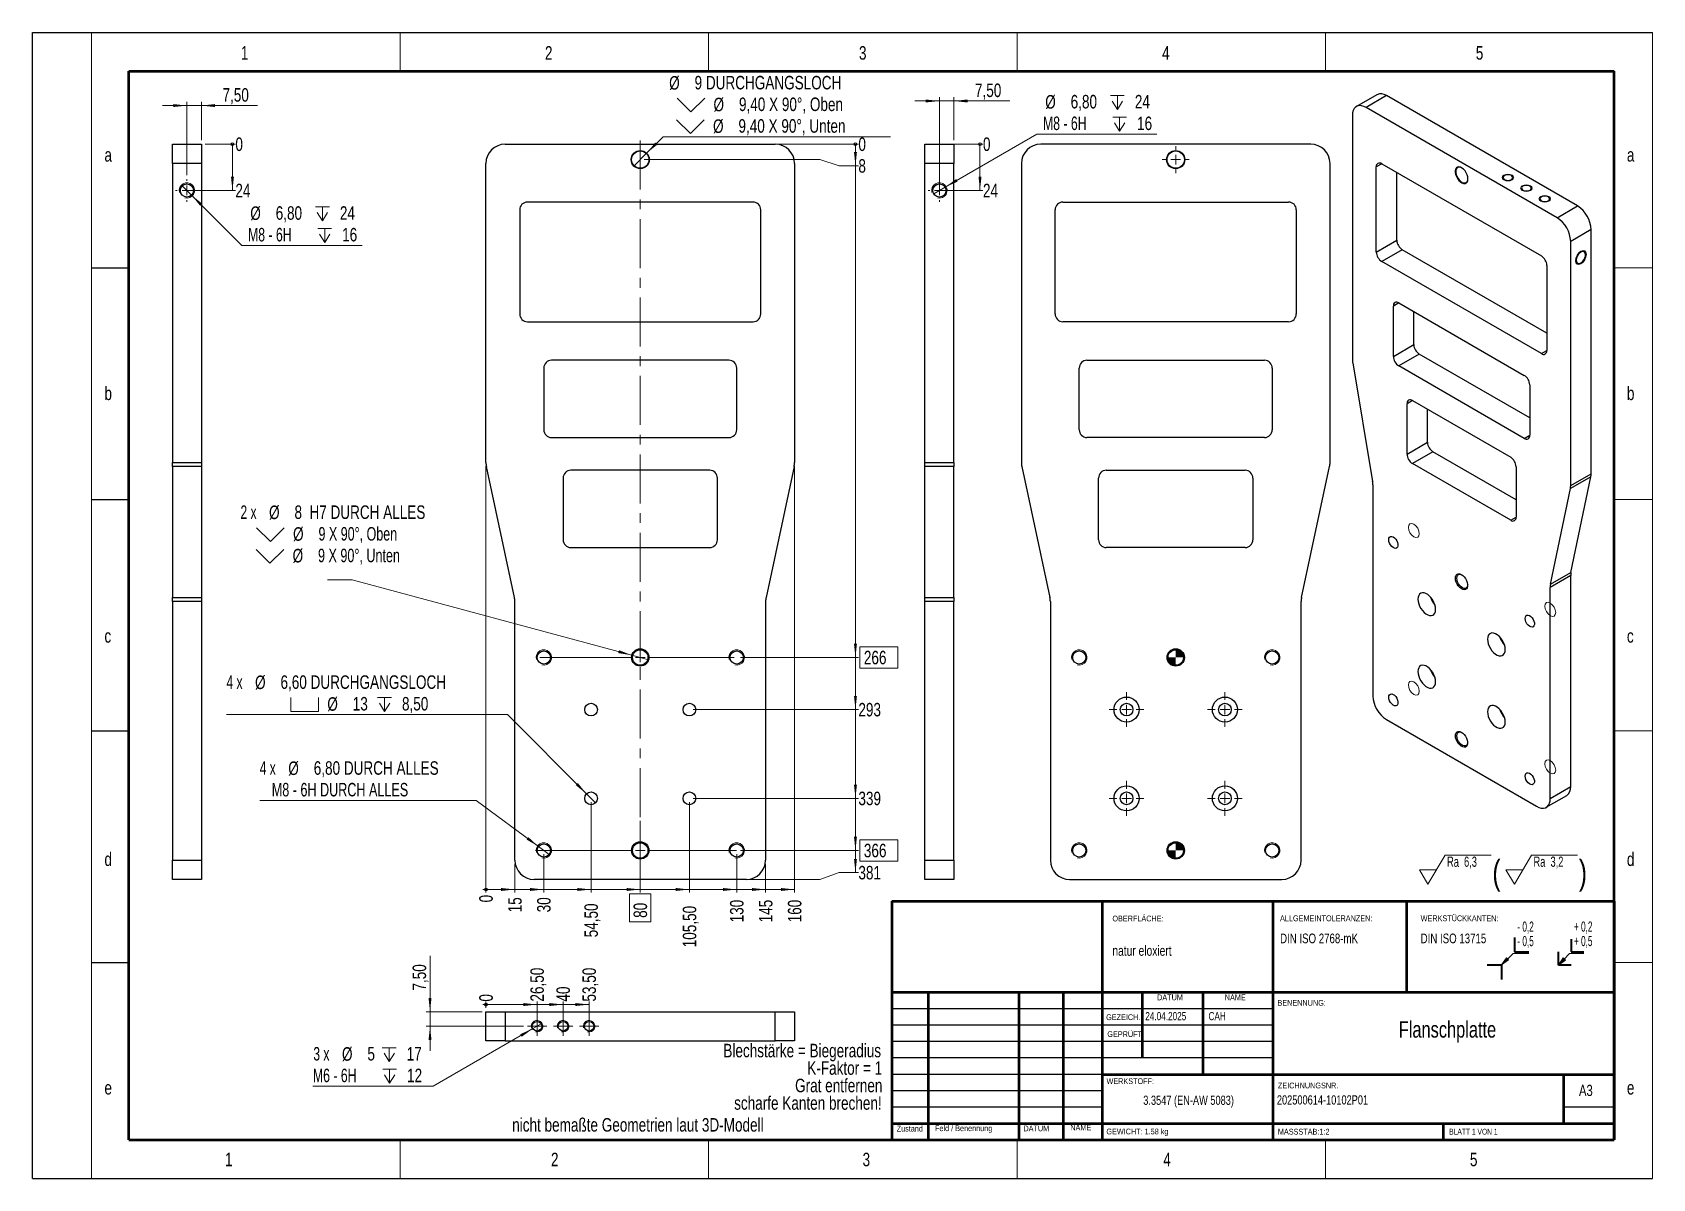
# Model space of a CAD drawing. Header units: millimetres. Extents: x 0 to 420, y 0 to 297.
import ezdxf

# ---------------------------------------------------------------- set-up
doc = ezdxf.new("R2010")
doc.units = ezdxf.units.MM
doc.header["$PDSIZE"] = -1
doc.linetypes.add('CENTERX2', pattern=[20.32, 12.7, -2.54, 2.54, -2.54])
doc.styles.add('SLDTEXTSTYLE0', font='TXT', dxfattribs={"width": 0.605})
doc.styles.add('SLDTEXTSTYLE1', font='TXT', dxfattribs={"width": 0.678571})
doc.styles.add('SLDTEXTSTYLE2', font='TXT', dxfattribs={"width": 0.75})
doc.styles.add('SLDTEXTSTYLE3', font='TXT', dxfattribs={"width": 0.692308})
doc.styles.add('SLDTEXTSTYLE4', font='TXT', dxfattribs={"width": 0.666667})
doc.styles.add('SLDTEXTSTYLE5', font='TXT', dxfattribs={"width": 0.697368})
doc.styles.add('SLDTEXTSTYLE6', font='TXT', dxfattribs={"width": 0.696429})
doc.dimstyles.new('SLDDIMSTYLE0', dxfattribs={"dimtxt": 3.5, "dimasz": 0.254, "dimexe": 0, "dimexo": 0.0625, "dimgap": 0.875, "dimtad": 0, "dimtih": 1, "dimtoh": 1, "dimdec": 0, "dimlfac": 2, "dimrnd": 1e-09, "dimdsep": 46, "dimtxsty": 'SLDTEXTSTYLE2', "dimblk1": 'ORIGIN', "dimblk2": 'ORIGIN', "dimsah": 1, "dimcen": 0.09, "dimadec": 0, "dimazin": 2, "dimtfac": 1, "dimtdec": 3, "dimtofl": 0, "dimtmove": 0, "dimatfit": 3, "dimldrblk": 'ORIGIN', "dimfxl": 1, "dimfrac": 2, "dimtolj": 1, "dimtzin": 12, "dimarcsym": 0})
doc.dimstyles.new('SLDDIMSTYLE1', dxfattribs={"dimtxt": 3.5, "dimasz": 3.556, "dimexe": 0, "dimexo": 0.0625, "dimgap": 0.875, "dimtad": 0, "dimtih": 1, "dimtoh": 1, "dimlfac": 2, "dimrnd": 1e-09, "dimzin": 12, "dimdsep": 46, "dimtxsty": 'SLDTEXTSTYLE2', "dimsah": 1, "dimcen": 0.09, "dimadec": 0, "dimazin": 3, "dimtfac": 1, "dimtdec": 3, "dimtofl": 0, "dimtmove": 0, "dimatfit": 3, "dimfxl": 1, "dimfrac": 2, "dimtolj": 1, "dimtzin": 12, "dimarcsym": 0})
doc.dimstyles.new('SLDDIMSTYLE2', dxfattribs={"dimtxt": 3.5, "dimasz": 3.556, "dimexe": 0, "dimexo": 0.0625, "dimgap": -0.875, "dimtad": 0, "dimtih": 1, "dimtoh": 1, "dimlfac": 2, "dimrnd": 1e-09, "dimzin": 12, "dimdsep": 46, "dimtxsty": 'SLDTEXTSTYLE2', "dimsah": 1, "dimcen": 0.09, "dimadec": 0, "dimazin": 3, "dimtfac": 1, "dimtdec": 3, "dimtofl": 0, "dimtmove": 0, "dimatfit": 3, "dimfxl": 1, "dimfrac": 2, "dimtolj": 1, "dimarcsym": 0})
doc.dimstyles.new('SLDDIMSTYLE3', dxfattribs={"dimtxt": 3.5, "dimasz": 3.556, "dimexe": 0, "dimexo": 0.0625, "dimgap": 0.875, "dimtad": 0, "dimtih": 1, "dimtoh": 1, "dimlfac": 2, "dimrnd": 1e-09, "dimzin": 4, "dimdsep": 46, "dimtxsty": 'SLDTEXTSTYLE2', "dimblk1": 'NONE', "dimsah": 1, "dimcen": 0, "dimadec": 0, "dimazin": 1, "dimtfac": 1, "dimtdec": 3, "dimtmove": 0, "dimatfit": 3, "dimldrblk": 'NONE', "dimfxl": 1, "dimfrac": 2, "dimtolj": 1, "dimtzin": 12, "dimarcsym": 0})
doc.dimstyles.new('SLDDIMSTYLE4', dxfattribs={"dimtxt": 3.5, "dimasz": 3.556, "dimexe": 0, "dimexo": 0.0625, "dimgap": 0.875, "dimtad": 0, "dimtih": 1, "dimtoh": 1, "dimdec": 6, "dimlfac": 2, "dimrnd": 1e-09, "dimzin": 12, "dimdsep": 46, "dimtxsty": 'SLDTEXTSTYLE2', "dimblk1": 'NONE', "dimsah": 1, "dimcen": 0, "dimadec": 0, "dimazin": 3, "dimtfac": 1, "dimtdec": 3, "dimtmove": 0, "dimatfit": 3, "dimldrblk": 'NONE', "dimfxl": 1, "dimfrac": 2, "dimtolj": 1, "dimtzin": 12, "dimarcsym": 0})
doc.dimstyles.new('SLDDIMSTYLE5', dxfattribs={"dimtxt": 3.5, "dimasz": 3.556, "dimexe": 0, "dimexo": 0.0625, "dimgap": 0.875, "dimtad": 0, "dimtih": 1, "dimtoh": 1, "dimdec": 6, "dimlfac": 2, "dimrnd": 1e-09, "dimzin": 12, "dimdsep": 46, "dimtxsty": 'SLDTEXTSTYLE2', "dimblk1": 'NONE', "dimsah": 1, "dimcen": 0, "dimadec": 0, "dimazin": 3, "dimtfac": 1, "dimtdec": 3, "dimtmove": 0, "dimatfit": 3, "dimldrblk": 'NONE', "dimfxl": 1, "dimfrac": 2, "dimtolj": 1, "dimarcsym": 0})
doc.dimstyles.new('SLDDIMSTYLE7', dxfattribs={"dimtxt": 3.5, "dimasz": 3.556, "dimexe": 0, "dimexo": 0.0625, "dimgap": 0.875, "dimtad": 1, "dimlfac": 2, "dimrnd": 1e-09, "dimzin": 12, "dimdsep": 46, "dimtxsty": 'SLDTEXTSTYLE2', "dimsah": 1, "dimcen": 0.09, "dimadec": 0, "dimazin": 3, "dimtfac": 1, "dimtdec": 3, "dimtmove": 0, "dimatfit": 0, "dimfxl": 1, "dimfrac": 2, "dimtolj": 1, "dimtzin": 12, "dimarcsym": 0})

msp = doc.modelspace()

# ---------------------------------------------------------------- texts
at = {"color": 7, "linetype": 'Continuous', "lineweight": 0}
for s, insert, char_height, attachment_point, style in [('1', (54.04538232, 293.43613808), 3.5, 1, 'SLDTEXTSTYLE2'), ('2', (132.85920597, 293.43613808), 3.5, 1, 'SLDTEXTSTYLE2'), ('3', (214.25603472, 293.43613808), 3.5, 1, 'SLDTEXTSTYLE2'), ('4', (292.83628893, 293.43613808), 3.5, 1, 'SLDTEXTSTYLE2'), ('5', (374.14546491, 293.43613808), 3.5, 1, 'SLDTEXTSTYLE2'), ('a', (18.67858842, 267.01720477), 3.5, 1, 'SLDTEXTSTYLE2'), ('a', (413.3153719, 267.01720477), 3.5, 1, 'SLDTEXTSTYLE2'), ('b', (18.67858842, 205.23126378), 3.5, 1, 'SLDTEXTSTYLE2'), ('b', (413.3153719, 205.23126378), 3.5, 1, 'SLDTEXTSTYLE2'), ('c', (18.67858842, 142.37389029), 3.5, 1, 'SLDTEXTSTYLE2'), ('c', (413.3153719, 142.37389029), 3.5, 1, 'SLDTEXTSTYLE2'), ('d', (18.67858842, 84.51653514), 3.5, 1, 'SLDTEXTSTYLE2'), ('d', (413.3153719, 84.51653514), 3.5, 1, 'SLDTEXTSTYLE2'), ('OBERFLÄCHE:', (279.95137129, 68.15129088), 1.5, 1, 'SLDTEXTSTYLE2'), ('natur eloxiert', (279.95137129, 60.399113), 2.6458333333, 1, 'SLDTEXTSTYLE2'), ('DATUM', (291.53586693, 47.72412002), 1.5, 1, 'SLDTEXTSTYLE2'), ('NAME', (309.08415498, 47.72412002), 1.5, 1, 'SLDTEXTSTYLE2'), ('BENENNUNG:', (322.73140833, 46.30201433), 1.5, 1, 'SLDTEXTSTYLE2'), ('GEZEICH.', (278.31626567, 42.58419594), 1.5, 1, 'SLDTEXTSTYLE2'), ('24.04.2025', (288.47205901, 43.172547), 2.116666667, 1, 'SLDTEXTSTYLE2'), ('CAH', (304.86847515, 43.18027825), 2.116666667, 1, 'SLDTEXTSTYLE2'), ('GEPRÜFT', (278.63975527, 38.1992126), 1.5, 1, 'SLDTEXTSTYLE2'), ('Flanschplatte', (366.80259888, 40.77952132), 4.2333333333, 2, 'SLDTEXTSTYLE2'), ('WERKSTOFF:', (278.4210837, 26.00973634), 1.5, 1, 'SLDTEXTSTYLE2'), ('e', (18.67858842, 25.30735756), 3.5, 1, 'SLDTEXTSTYLE2'), ('3.3547 (EN-AW 5083)', (299.70037724, 21.50924586), 2.38125, 2, 'SLDTEXTSTYLE2'), ('202500614-10102P01', (322.58844496, 21.59794292), 2.38125, 1, 'SLDTEXTSTYLE2'), ('ZEICHNUNGSNR.', (322.84918751, 24.89231787), 1.5, 1, 'SLDTEXTSTYLE2'), ('A3', (400.89620624, 24.32412456), 2.910416667, 1, 'SLDTEXTSTYLE2'), ('e', (413.3153719, 25.30735756), 3.5, 1, 'SLDTEXTSTYLE2'), ('nicht bemaßte Geometrien laut 3D-Modell', (124.37359855, 15.69258725), 3.5, 1, 'SLDTEXTSTYLE2'), ('Zustand', (224.03527724, 13.7220607), 1.5, 1, 'SLDTEXTSTYLE2'), ('Feld / Benennung', (233.9723748, 13.81283175), 1.5, 1, 'SLDTEXTSTYLE2'), ('DATUM', (256.88499488, 13.77549843), 1.5, 1, 'SLDTEXTSTYLE2'), ('NAME', (269.03482375, 14.01901548), 1.5, 1, 'SLDTEXTSTYLE2'), ('GEWICHT: 1.58 kg', (278.39303252, 12.97299195), 1.4986, 1, 'SLDTEXTSTYLE2'), ('MASSSTAB:1:2', (322.84918751, 12.92376732), 1.5, 1, 'SLDTEXTSTYLE2'), ('BLATT 1 VON 1', (367.25351582, 12.92376732), 1.5, 1, 'SLDTEXTSTYLE3'), ('1', (49.92559526, 6.7220826), 3.5, 1, 'SLDTEXTSTYLE2'), ('2', (134.42271043, 6.7220826), 3.5, 1, 'SLDTEXTSTYLE2'), ('3', (215.1942891, 6.7220826), 3.5, 1, 'SLDTEXTSTYLE2'), ('4', (293.14134409, 6.7220826), 3.5, 1, 'SLDTEXTSTYLE2'), ('5', (372.62668576, 6.7220826), 3.5, 1, 'SLDTEXTSTYLE2')]:
    msp.add_mtext(s, dxfattribs=dict(at, insert=insert, char_height=char_height, attachment_point=attachment_point, style=style))

# ---------------------------------------------------------------- blocks, each defined once
blk = doc.blocks.new('SW_NOTE_0')
at = {"color": 0, "linetype": 'Continuous', "lineweight": 0, "insert": (0, 4.51), "char_height": 3.5, "attachment_point": 1, "style": 'SLDTEXTSTYLE0'}
blk.add_mtext('+ 0,5', dxfattribs=at)
blk = doc.blocks.new('SW_NOTE_0_1')
at = {"color": 0, "linetype": 'Continuous', "lineweight": 0, "insert": (0, 4.51), "char_height": 3.5, "attachment_point": 1, "style": 'SLDTEXTSTYLE0'}
blk.add_mtext('+ 0,2', dxfattribs=at)
blk = doc.blocks.new('SW_NOTE_0_2')
at = {"color": 0, "linetype": 'Continuous', "lineweight": 0, "insert": (0, 4.51), "char_height": 3.5, "attachment_point": 1, "style": 'SLDTEXTSTYLE0'}
blk.add_mtext('- 0,2', dxfattribs=at)
blk = doc.blocks.new('SW_NOTE_0_3')
at = {"color": 0, "linetype": 'Continuous', "lineweight": 0, "insert": (0, 4.51), "char_height": 3.5, "attachment_point": 1, "style": 'SLDTEXTSTYLE0'}
blk.add_mtext('- 0,5', dxfattribs=at)
blk = doc.blocks.new('Block3')
at = {"linetype": 'Continuous'}
for points in [[(735.45, 277.8), (737.92, 279.57), (737.22, 280.27)], [(755.16, 277.71), (757.62, 279.47), (756.78, 280.26)]]:
    blk.add_hatch(color=7, dxfattribs=at).paths.add_polyline_path(points, flags=0)
at = {"color": 7, "linetype": 'Continuous', "lineweight": 35}
for p, q in [((739.95, 287.3), (739.95, 282.3)), ((759.52, 286.66), (759.52, 282.3)), ((739.95, 282.3), (744.95, 282.3)), ((755.16, 277.71), (755.16, 282.3)), ((759.52, 282.3), (763.89, 282.3)), ((730.45, 277.8), (735.45, 277.8)), ((735.45, 277.8), (735.45, 272.8)), ((759.52, 277.71), (755.16, 277.71))]:
    blk.add_line(p, q, dxfattribs=at)
at = {"color": 7, "linetype": 'Continuous', "lineweight": 18}
for p, q in [((735.45, 277.8), (739.45, 281.8)), ((735.45, 277.8), (737.22, 280.27)), ((737.22, 280.27), (737.92, 279.57)), ((739.45, 281.8), (744.95, 281.8)), ((755.16, 277.71), (759.02, 281.8)), ((755.16, 277.71), (756.78, 280.26)), ((756.78, 280.26), (757.62, 279.47)), ((759.02, 281.8), (763.89, 281.8)), ((735.45, 277.8), (737.92, 279.57)), ((755.16, 277.71), (757.62, 279.47))]:
    blk.add_line(p, q, dxfattribs=at)
at = {"color": 7, "linetype": 'Continuous', "lineweight": 0}
for p in [(737.57, 279.92), (757.2, 279.87)]:
    blk.add_point(p, dxfattribs=at)
for name, p in [('SW_NOTE_0_2', (740.95, 288.28)), ('SW_NOTE_0_1', (760.52, 288.3)), ('SW_NOTE_0_3', (740.95, 283.28)), ('SW_NOTE_0', (760.52, 283.3))]:
    blk.add_blockref(name, p, dxfattribs=at)
blk = doc.blocks.new('SW_NOTE_0_4')
at = {"color": 0, "linetype": 'Continuous', "lineweight": 0}
for p, q in [((-4.95, -3.78), (-0.49, 3.78)), ((-0.49, 3.78), (11.39, 3.78)), ((17.46, -3.78), (21.92, 3.78)), ((21.92, 3.78), (33.8, 3.78)), ((-4.95, -3.78), (-7.18, 0)), ((-2.72, 0), (-7.18, 0)), ((17.46, -3.78), (15.23, 0)), ((19.69, 0), (15.23, 0))]:
    blk.add_line(p, q, dxfattribs=at)
at = {"color": 0, "linetype": 'Continuous', "lineweight": 0, "attachment_point": 1}
for s, insert, char_height, style in [('Ra  6,3', (0, 3.41), 2.646, 'SLDTEXTSTYLE1'), ('(', (11.75, 2.54), 6.35, 'SLDTEXTSTYLE2'), ('Ra  3,2', (22.41, 3.41), 2.646, 'SLDTEXTSTYLE1'), (')', (34.15, 2.54), 6.35, 'SLDTEXTSTYLE2')]:
    blk.add_mtext(s, dxfattribs=dict(at, insert=insert, char_height=char_height, style=style))
blk = doc.blocks.new('SW_NOTE_0_5')
at = {"color": 0, "linetype": 'Continuous', "lineweight": 0, "attachment_point": 1, "style": 'SLDTEXTSTYLE2'}
for s, insert, char_height in [('ALLGEMEINTOLERANZEN:', (0, 1.93), 1.5), ('DIN ISO 2768-mK', (0, -2.78), 2.5)]:
    blk.add_mtext(s, dxfattribs=dict(at, insert=insert, char_height=char_height))
blk = doc.blocks.new('SW_NOTE_0_6')
at = {"color": 0, "linetype": 'Continuous', "lineweight": 0, "attachment_point": 1, "style": 'SLDTEXTSTYLE2'}
for s, insert, char_height in [('WERKSTÜCKKANTEN:', (0, 1.93), 1.5), ('DIN ISO 13715', (0, -2.78), 2.5)]:
    blk.add_mtext(s, dxfattribs=dict(at, insert=insert, char_height=char_height))
blk = doc.blocks.new('SW_NOTE_0_7')
at = {"color": 0, "linetype": 'Continuous', "lineweight": 0, "char_height": 3.5, "attachment_point": 3, "style": 'SLDTEXTSTYLE2'}
for s, insert in [('Blechstärke = Biegeradius', (56.77, 4.51)), ('K-Faktor = 1', (57.05, -0.01)), ('Grat entfernen', (57.12, -4.54)), ('scharfe Kanten brechen!', (56.93, -9.07))]:
    blk.add_mtext(s, dxfattribs=dict(at, insert=insert))
blk = doc.blocks.new('_Origin')
at = {"color": 0, "linetype": 'ByBlock', "lineweight": -2}
blk.add_line((0, 0), (-1, 0), dxfattribs=at)
blk.add_circle((0, 0), 0.5, dxfattribs=at)
blk = doc.blocks.new('_D')
at = {"color": 7, "linetype": 'Continuous', "lineweight": 0}
for p, q in [((204.11, 268.04), (193.56, 268.04)), ((209.11, 268.04), (204.11, 268.04)), ((209.11, 268.04), (214.11, 268.04))]:
    blk.add_line(p, q, dxfattribs=at)
at = {"color": 7, "linetype": 'Continuous', "lineweight": 18, "xscale": 0.762, "yscale": 0.762}
blk.add_blockref('_Origin', (213.35, 268.04), dxfattribs=at)
at = {"color": 7, "linetype": 'Continuous', "lineweight": 18, "insert": (214.11, 269.77), "char_height": 3.5, "attachment_point": 1, "style": 'SLDTEXTSTYLE2'}
blk.add_mtext('0', dxfattribs=at)
blk = doc.blocks.new('_D_1')
at = {"color": 7, "linetype": 'Continuous', "lineweight": 0}
for p, q in [((213.35, 268.04), (213.35, 262.43)), ((204.11, 264.04), (158.56, 264.04)), ((209.11, 262.43), (204.11, 264.04)), ((209.11, 262.43), (214.11, 262.43))]:
    blk.add_line(p, q, dxfattribs=at)
at = {"color": 7, "linetype": 'Continuous', "lineweight": 18}
blk.add_solid([(213.35, 262.43), (213.73, 265.98), (212.97, 265.98)], dxfattribs=at)
at = {"color": 7, "linetype": 'Continuous', "lineweight": 18, "insert": (214.11, 264.16), "char_height": 3.5, "attachment_point": 1, "style": 'SLDTEXTSTYLE2'}
blk.add_mtext('8', dxfattribs=at)
blk = doc.blocks.new('_D_2')
at = {"color": 7, "linetype": 'Continuous', "lineweight": 0}
for p, q in [((213.35, 262.43), (213.35, 135.04)), ((183.56, 135.04), (214.11, 135.04)), ((214.47, 132.26), (214.47, 137.82)), ((214.47, 137.82), (224.36, 137.82)), ((224.36, 137.82), (224.36, 132.26)), ((224.36, 132.26), (214.47, 132.26))]:
    blk.add_line(p, q, dxfattribs=at)
at = {"color": 7, "linetype": 'Continuous', "lineweight": 18}
blk.add_solid([(213.35, 135.04), (213.73, 138.59), (212.97, 138.59)], dxfattribs=at)
at = {"color": 7, "linetype": 'Continuous', "lineweight": 18, "insert": (215.53, 136.77), "char_height": 3.5, "attachment_point": 1, "style": 'SLDTEXTSTYLE2'}
blk.add_mtext('266', dxfattribs=at)
blk = doc.blocks.new('_D_3')
at = {"color": 7, "linetype": 'Continuous', "lineweight": 0}
for p, q in [((213.35, 135.04), (213.35, 121.54)), ((171.31, 121.54), (214.11, 121.54))]:
    blk.add_line(p, q, dxfattribs=at)
at = {"color": 7, "linetype": 'Continuous', "lineweight": 18}
blk.add_solid([(213.35, 121.54), (213.73, 125.09), (212.97, 125.09)], dxfattribs=at)
at = {"color": 7, "linetype": 'Continuous', "lineweight": 18, "insert": (214.11, 123.27), "char_height": 3.5, "attachment_point": 1, "style": 'SLDTEXTSTYLE2'}
blk.add_mtext('293', dxfattribs=at)
blk = doc.blocks.new('_D_4')
at = {"color": 7, "linetype": 'Continuous', "lineweight": 0}
for p, q in [((213.35, 121.54), (213.35, 98.54)), ((171.31, 98.54), (214.11, 98.54))]:
    blk.add_line(p, q, dxfattribs=at)
at = {"color": 7, "linetype": 'Continuous', "lineweight": 18}
blk.add_solid([(213.35, 98.54), (213.73, 102.09), (212.97, 102.09)], dxfattribs=at)
at = {"color": 7, "linetype": 'Continuous', "lineweight": 18, "insert": (214.11, 100.27), "char_height": 3.5, "attachment_point": 1, "style": 'SLDTEXTSTYLE2'}
blk.add_mtext('339', dxfattribs=at)
blk = doc.blocks.new('_D_5')
at = {"color": 7, "linetype": 'Continuous', "lineweight": 0}
for p, q in [((213.35, 98.54), (213.35, 85.04)), ((183.56, 85.04), (214.11, 85.04)), ((214.47, 82.26), (214.47, 87.82)), ((214.47, 87.82), (224.36, 87.82)), ((224.36, 87.82), (224.36, 82.26)), ((224.36, 82.26), (214.47, 82.26))]:
    blk.add_line(p, q, dxfattribs=at)
at = {"color": 7, "linetype": 'Continuous', "lineweight": 18}
blk.add_solid([(213.35, 85.04), (213.73, 88.59), (212.97, 88.59)], dxfattribs=at)
at = {"color": 7, "linetype": 'Continuous', "lineweight": 18, "insert": (215.53, 86.77), "char_height": 3.5, "attachment_point": 1, "style": 'SLDTEXTSTYLE2'}
blk.add_mtext('366', dxfattribs=at)
blk = doc.blocks.new('_D_6')
at = {"color": 7, "linetype": 'Continuous', "lineweight": 0}
for p, q in [((213.35, 85.04), (213.35, 79.3)), ((204.11, 77.54), (186.06, 77.54)), ((209.11, 79.3), (204.11, 77.54)), ((209.11, 79.3), (214.11, 79.3))]:
    blk.add_line(p, q, dxfattribs=at)
at = {"color": 7, "linetype": 'Continuous', "lineweight": 18}
blk.add_solid([(213.35, 79.3), (213.73, 82.86), (212.97, 82.86)], dxfattribs=at)
at = {"color": 7, "linetype": 'Continuous', "lineweight": 18, "insert": (214.11, 81.04), "char_height": 3.5, "attachment_point": 1, "style": 'SLDTEXTSTYLE2'}
blk.add_mtext('381', dxfattribs=at)
blk = doc.blocks.new('_D_7')
at = {"color": 7, "linetype": 'Continuous', "lineweight": 0}
blk.add_line((117.56, 184.57), (117.56, 74.17), dxfattribs=at)
at = {"color": 7, "linetype": 'Continuous', "lineweight": 18, "xscale": 0.762, "yscale": 0.762}
blk.add_blockref('_Origin', (117.56, 74.93), dxfattribs=at)
at = {"color": 7, "linetype": 'Continuous', "lineweight": 18, "insert": (115.83, 71.58), "char_height": 3.5, "attachment_point": 1, "rotation": 90, "style": 'SLDTEXTSTYLE2'}
blk.add_mtext('0', dxfattribs=at)
blk = doc.blocks.new('_D_8')
at = {"color": 7, "linetype": 'Continuous', "lineweight": 0}
for p, q in [((125.06, 81.54), (125.06, 74.17)), ((117.56, 74.93), (125.06, 74.93))]:
    blk.add_line(p, q, dxfattribs=at)
at = {"color": 7, "linetype": 'Continuous', "lineweight": 18}
blk.add_solid([(125.06, 74.93), (121.51, 75.31), (121.51, 74.55)], dxfattribs=at)
at = {"color": 7, "linetype": 'Continuous', "lineweight": 18, "insert": (123.33, 69), "char_height": 3.5, "attachment_point": 1, "rotation": 90, "style": 'SLDTEXTSTYLE2'}
blk.add_mtext('15', dxfattribs=at)
blk = doc.blocks.new('_D_9')
at = {"color": 7, "linetype": 'Continuous', "lineweight": 0}
for p, q in [((132.56, 84.04), (132.56, 74.17)), ((125.06, 74.93), (132.56, 74.93))]:
    blk.add_line(p, q, dxfattribs=at)
at = {"color": 7, "linetype": 'Continuous', "lineweight": 18}
blk.add_solid([(132.56, 74.93), (129.01, 75.31), (129.01, 74.55)], dxfattribs=at)
at = {"color": 7, "linetype": 'Continuous', "lineweight": 18, "insert": (130.83, 69), "char_height": 3.5, "attachment_point": 1, "rotation": 90, "style": 'SLDTEXTSTYLE2'}
blk.add_mtext('30', dxfattribs=at)
blk = doc.blocks.new('_D_10')
at = {"color": 7, "linetype": 'Continuous', "lineweight": 0}
for p, q in [((144.81, 97.54), (144.81, 74.17)), ((132.56, 74.93), (144.81, 74.93))]:
    blk.add_line(p, q, dxfattribs=at)
at = {"color": 7, "linetype": 'Continuous', "lineweight": 18}
blk.add_solid([(144.81, 74.93), (141.26, 75.31), (141.26, 74.55)], dxfattribs=at)
at = {"color": 7, "linetype": 'Continuous', "lineweight": 18, "insert": (143.08, 62.53), "char_height": 3.5, "attachment_point": 1, "rotation": 90, "style": 'SLDTEXTSTYLE2'}
blk.add_mtext('54,50', dxfattribs=at)
blk = doc.blocks.new('_D_11')
at = {"color": 7, "linetype": 'Continuous', "lineweight": 0}
for p, q in [((157.56, 92.69), (157.56, 74.17)), ((144.81, 74.93), (157.56, 74.93)), ((154.78, 66.51), (154.78, 73.81)), ((154.78, 73.81), (160.34, 73.81)), ((160.34, 73.81), (160.34, 66.51)), ((160.34, 66.51), (154.78, 66.51))]:
    blk.add_line(p, q, dxfattribs=at)
at = {"color": 7, "linetype": 'Continuous', "lineweight": 18}
blk.add_solid([(157.56, 74.93), (154.01, 75.31), (154.01, 74.55)], dxfattribs=at)
at = {"color": 7, "linetype": 'Continuous', "lineweight": 18, "insert": (155.83, 67.58), "char_height": 3.5, "attachment_point": 1, "rotation": 90, "style": 'SLDTEXTSTYLE2'}
blk.add_mtext('80', dxfattribs=at)
blk = doc.blocks.new('_D_12')
at = {"color": 7, "linetype": 'Continuous', "lineweight": 0}
for p, q in [((170.31, 97.54), (170.31, 74.17)), ((157.56, 74.93), (170.31, 74.93))]:
    blk.add_line(p, q, dxfattribs=at)
at = {"color": 7, "linetype": 'Continuous', "lineweight": 18}
blk.add_solid([(170.31, 74.93), (166.76, 75.31), (166.76, 74.55)], dxfattribs=at)
at = {"color": 7, "linetype": 'Continuous', "lineweight": 18, "insert": (168.58, 59.95), "char_height": 3.5, "attachment_point": 1, "rotation": 90, "style": 'SLDTEXTSTYLE2'}
blk.add_mtext('105,50', dxfattribs=at)
blk = doc.blocks.new('_D_13')
at = {"color": 7, "linetype": 'Continuous', "lineweight": 0}
for p, q in [((182.56, 84.04), (182.56, 74.17)), ((170.31, 74.93), (182.56, 74.93))]:
    blk.add_line(p, q, dxfattribs=at)
at = {"color": 7, "linetype": 'Continuous', "lineweight": 18}
blk.add_solid([(182.56, 74.93), (179.01, 75.31), (179.01, 74.55)], dxfattribs=at)
at = {"color": 7, "linetype": 'Continuous', "lineweight": 18, "insert": (180.83, 66.41), "char_height": 3.5, "attachment_point": 1, "rotation": 90, "style": 'SLDTEXTSTYLE2'}
blk.add_mtext('130', dxfattribs=at)
blk = doc.blocks.new('_D_14')
at = {"color": 7, "linetype": 'Continuous', "lineweight": 0}
for p, q in [((190.06, 81.54), (190.06, 74.17)), ((182.56, 74.93), (190.06, 74.93))]:
    blk.add_line(p, q, dxfattribs=at)
at = {"color": 7, "linetype": 'Continuous', "lineweight": 18}
blk.add_solid([(190.06, 74.93), (186.51, 75.31), (186.51, 74.55)], dxfattribs=at)
at = {"color": 7, "linetype": 'Continuous', "lineweight": 18, "insert": (188.33, 66.41), "char_height": 3.5, "attachment_point": 1, "rotation": 90, "style": 'SLDTEXTSTYLE2'}
blk.add_mtext('145', dxfattribs=at)
blk = doc.blocks.new('_D_15')
at = {"color": 7, "linetype": 'Continuous', "lineweight": 0}
for p, q in [((197.56, 184.57), (197.56, 74.17)), ((190.06, 74.93), (197.56, 74.93))]:
    blk.add_line(p, q, dxfattribs=at)
at = {"color": 7, "linetype": 'Continuous', "lineweight": 18}
blk.add_solid([(197.56, 74.93), (194.01, 75.31), (194.01, 74.55)], dxfattribs=at)
at = {"color": 7, "linetype": 'Continuous', "lineweight": 18, "insert": (195.83, 66.41), "char_height": 3.5, "attachment_point": 1, "rotation": 90, "style": 'SLDTEXTSTYLE2'}
blk.add_mtext('160', dxfattribs=at)
blk = doc.blocks.new('_D_16')
at = {"color": 7, "linetype": 'Continuous', "lineweight": 0}
for p, q in [((115.06, 98.02), (58.92, 98.02)), ((131.2, 86.05), (115.06, 98.02)), ((133.93, 84.02), (131.2, 86.05))]:
    blk.add_line(p, q, dxfattribs=at)
at = {"color": 7, "linetype": 'Continuous', "lineweight": 18}
blk.add_solid([(131.2, 86.05), (128.57, 88.48), (128.11, 87.86)], dxfattribs=at)
at = {"color": 7, "linetype": 'Continuous', "lineweight": 18, "char_height": 3.5, "attachment_point": 1}
for s, insert, style in [('4 x', (58.92, 108.15), 'SLDTEXTSTYLE4'), ('%%c', (66.33, 108.09), 'SLDTEXTSTYLE2'), ('6,80 DURCH ALLES', (72.93, 108.15), 'SLDTEXTSTYLE2'), ('M8 - 6H DURCH ALLES', (62.05, 102.54), 'SLDTEXTSTYLE5')]:
    blk.add_mtext(s, dxfattribs=dict(at, insert=insert, style=style))
blk = doc.blocks.new('_None')
blk = doc.blocks.new('SW_SYMBOL_HOLE_SINK')
at = {"color": 0, "linetype": 'Continuous', "lineweight": 18}
for p, q in [((0, 875), (800, 75)), ((800, 75), (1600, 875))]:
    blk.add_line(p, q, dxfattribs=at)
blk = doc.blocks.new('_D_17')
at = {"color": 7, "linetype": 'Continuous', "lineweight": 0}
for p, q in [((159.22, 265.7), (163.47, 269.94)), ((163.47, 269.94), (222.4, 269.94)), ((155.9, 262.38), (159.22, 265.7))]:
    blk.add_line(p, q, dxfattribs=at)
at = {"color": 7, "linetype": 'Continuous', "lineweight": 18}
blk.add_solid([(159.22, 265.7), (162.01, 267.94), (161.47, 268.48)], dxfattribs=at)
at = {"color": 7, "linetype": 'Continuous', "lineweight": 18, "xscale": 0.0044707031, "yscale": 0.0044707031, "zscale": 0.0044707031}
for p in [(167.11, 276.04), (166.99, 270.43)]:
    blk.add_blockref('SW_SYMBOL_HOLE_SINK', p, dxfattribs=at)
at = {"color": 7, "linetype": 'Continuous', "lineweight": 18, "char_height": 3.5, "attachment_point": 1, "style": 'SLDTEXTSTYLE2'}
for s, insert in [('%%c', (165.06, 285.67)), ('9 DURCHGANGSLOCH', (171.65, 285.73)), ('%%c', (176.55, 280.06)), ('9,40 X 90°, Oben', (183.15, 280.12)), ('%%c', (176.43, 274.45)), ('9,40 X 90°, Unten', (183.02, 274.51))]:
    blk.add_mtext(s, dxfattribs=dict(at, insert=insert))
blk = doc.blocks.new('SW_SYMBOL_HOLE_SPOT')
at = {"color": 0, "linetype": 'Continuous', "lineweight": 18}
for p, q in [((0, 875), (0, 75)), ((0, 75), (1600, 75)), ((1600, 75), (1600, 875))]:
    blk.add_line(p, q, dxfattribs=at)
blk = doc.blocks.new('SW_SYMBOL_HOLE_DEPTH')
at = {"color": 0, "linetype": 'Continuous', "lineweight": 18}
for p, q in [((0, 875), (800, 875)), ((100, 555), (400, 75)), ((400, 875), (400, 75)), ((700, 555), (400, 75))]:
    blk.add_line(p, q, dxfattribs=at)
blk = doc.blocks.new('_D_18')
at = {"color": 7, "linetype": 'Continuous', "lineweight": 0}
for p, q in [((123.12, 120.23), (50.31, 120.23)), ((143.65, 99.7), (123.12, 120.23)), ((145.98, 97.37), (143.65, 99.7))]:
    blk.add_line(p, q, dxfattribs=at)
at = {"color": 7, "linetype": 'Continuous', "lineweight": 18}
blk.add_solid([(143.65, 99.7), (141.4, 102.49), (140.86, 101.95)], dxfattribs=at)
at = {"color": 7, "linetype": 'Continuous', "lineweight": 18, "xscale": 0.0044707031, "yscale": 0.0044707031, "zscale": 0.0044707031}
for name, p in [('SW_SYMBOL_HOLE_SPOT', (67, 120.72)), ('SW_SYMBOL_HOLE_DEPTH', (89.49, 120.72))]:
    blk.add_blockref(name, p, dxfattribs=at)
at = {"color": 7, "linetype": 'Continuous', "lineweight": 18, "char_height": 3.5, "attachment_point": 1}
for s, insert, style in [('4 x', (50.31, 130.41), 'SLDTEXTSTYLE4'), ('%%c', (57.72, 130.35), 'SLDTEXTSTYLE2'), ('6,60 DURCHGANGSLOCH', (64.31, 130.41), 'SLDTEXTSTYLE2'), ('%%c', (76.45, 124.74), 'SLDTEXTSTYLE2'), ('13', (83.04, 124.8), 'SLDTEXTSTYLE2'), ('8,50', (95.8, 124.8), 'SLDTEXTSTYLE2')]:
    blk.add_mtext(s, dxfattribs=dict(at, insert=insert, style=style))
blk = doc.blocks.new('_D_19')
at = {"color": 7, "linetype": 'Continuous', "lineweight": 0}
for p, q in [((82.86, 155.16), (76.51, 155.16)), ((155.39, 135.62), (82.86, 155.16)), ((159.74, 134.45), (155.39, 135.62))]:
    blk.add_line(p, q, dxfattribs=at)
at = {"color": 7, "linetype": 'Continuous', "lineweight": 18}
blk.add_solid([(155.39, 135.62), (152.06, 136.92), (151.86, 136.18)], dxfattribs=at)
at = {"color": 7, "linetype": 'Continuous', "lineweight": 18, "xscale": 0.0044707031, "yscale": 0.0044707031, "zscale": 0.0044707031}
for p in [(58.13, 164.75), (58.01, 159.14)]:
    blk.add_blockref('SW_SYMBOL_HOLE_SINK', p, dxfattribs=at)
at = {"color": 7, "linetype": 'Continuous', "lineweight": 18, "char_height": 3.5, "attachment_point": 1}
for s, insert, style in [('2 x', (53.94, 174.44), 'SLDTEXTSTYLE4'), ('%%c', (61.35, 174.39), 'SLDTEXTSTYLE2'), ('8', (67.94, 174.44), 'SLDTEXTSTYLE2'), ('H7 DURCH ALLES', (71.82, 174.44), 'SLDTEXTSTYLE2'), ('%%c', (67.57, 168.78), 'SLDTEXTSTYLE2'), ('9 X 90°, Oben', (74.16, 168.83), 'SLDTEXTSTYLE3'), ('%%c', (67.45, 163.17), 'SLDTEXTSTYLE2'), ('9 X 90°, Unten', (74.04, 163.22), 'SLDTEXTSTYLE6')]:
    blk.add_mtext(s, dxfattribs=dict(at, insert=insert, style=style))
blk = doc.blocks.new('SW_CENTERMARKSYMBOL_0')
at = {"color": 0, "linetype": 'Continuous', "lineweight": 18}
for p, q in [((-2.5, 0), (-26.05, 0)), ((0, 0), (-1.25, 0)), ((0, 2.5), (0, 3.5)), ((0, 0), (0, 1.25)), ((0, 0), (0, -1.25)), ((0, 0), (1.25, 0)), ((2.5, 0), (24.38, 0)), ((0, -2.5), (0, -3.5))]:
    blk.add_line(p, q, dxfattribs=at)
blk = doc.blocks.new('SW_CENTERMARKSYMBOL_1')
at = {"color": 0, "linetype": 'Continuous', "lineweight": 18}
for p, q in [((-2.5, 0), (-27.16, 0)), ((0, 0), (-1.25, 0)), ((0, 2.5), (0, 3.5)), ((0, 0), (0, 1.25)), ((0, 0), (0, -1.25)), ((0, 0), (1.25, 0)), ((2.5, 0), (24.99, 0)), ((0, -2.5), (0, -3.5))]:
    blk.add_line(p, q, dxfattribs=at)
blk = doc.blocks.new('_D_20')
at = {"color": 7, "linetype": 'Continuous', "lineweight": 0}
blk.add_line((117.56, 44.25), (117.56, 45.88), dxfattribs=at)
at = {"color": 7, "linetype": 'Continuous', "lineweight": 18, "xscale": 0.762, "yscale": 0.762}
blk.add_blockref('_Origin', (117.56, 45.12), dxfattribs=at)
at = {"color": 7, "linetype": 'Continuous', "lineweight": 18, "insert": (115.83, 45.88), "char_height": 3.5, "attachment_point": 1, "rotation": 90, "style": 'SLDTEXTSTYLE2'}
blk.add_mtext('0', dxfattribs=at)
blk = doc.blocks.new('_D_21')
at = {"color": 7, "linetype": 'Continuous', "lineweight": 0}
for p, q in [((117.56, 45.12), (130.81, 45.12)), ((130.81, 40.5), (130.81, 45.88))]:
    blk.add_line(p, q, dxfattribs=at)
at = {"color": 7, "linetype": 'Continuous', "lineweight": 18}
blk.add_solid([(130.81, 45.12), (127.26, 45.5), (127.26, 44.74)], dxfattribs=at)
at = {"color": 7, "linetype": 'Continuous', "lineweight": 18, "insert": (129.08, 45.88), "char_height": 3.5, "attachment_point": 1, "rotation": 90, "style": 'SLDTEXTSTYLE2'}
blk.add_mtext('26,50', dxfattribs=at)
blk = doc.blocks.new('_D_22')
at = {"color": 7, "linetype": 'Continuous', "lineweight": 0}
for p, q in [((130.81, 45.12), (137.56, 45.12)), ((137.56, 40.5), (137.56, 45.88))]:
    blk.add_line(p, q, dxfattribs=at)
at = {"color": 7, "linetype": 'Continuous', "lineweight": 18}
blk.add_solid([(137.56, 45.12), (134.01, 45.5), (134.01, 44.74)], dxfattribs=at)
at = {"color": 7, "linetype": 'Continuous', "lineweight": 18, "insert": (135.83, 45.88), "char_height": 3.5, "attachment_point": 1, "rotation": 90, "style": 'SLDTEXTSTYLE2'}
blk.add_mtext('40', dxfattribs=at)
blk = doc.blocks.new('_D_23')
at = {"color": 7, "linetype": 'Continuous', "lineweight": 0}
for p, q in [((137.56, 45.12), (144.31, 45.12)), ((144.31, 40.5), (144.31, 45.88))]:
    blk.add_line(p, q, dxfattribs=at)
at = {"color": 7, "linetype": 'Continuous', "lineweight": 18}
blk.add_solid([(144.31, 45.12), (140.76, 45.5), (140.76, 44.74)], dxfattribs=at)
at = {"color": 7, "linetype": 'Continuous', "lineweight": 18, "insert": (142.58, 45.88), "char_height": 3.5, "attachment_point": 1, "rotation": 90, "style": 'SLDTEXTSTYLE2'}
blk.add_mtext('53,50', dxfattribs=at)
blk = doc.blocks.new('_D_24')
at = {"color": 7, "linetype": 'Continuous', "lineweight": 0}
for p, q in [((103.07, 43.25), (103.07, 57.78)), ((116.56, 43.25), (102.07, 43.25)), ((103.07, 43.25), (103.07, 39.5)), ((127.31, 39.5), (102.07, 39.5)), ((103.07, 39.5), (103.07, 33.15))]:
    blk.add_line(p, q, dxfattribs=at)
at = {"color": 7, "linetype": 'Continuous', "lineweight": 18}
for points in [[(103.07, 43.25), (103.45, 46.81), (102.69, 46.81)], [(103.07, 39.5), (102.69, 35.95), (103.45, 35.95)]]:
    blk.add_solid(points, dxfattribs=at)
at = {"color": 7, "linetype": 'Continuous', "lineweight": 18, "insert": (98.56, 48.73), "char_height": 3.5, "attachment_point": 1, "rotation": 90, "style": 'SLDTEXTSTYLE2'}
blk.add_mtext('7,50', dxfattribs=at)
blk = doc.blocks.new('_D_25')
at = {"color": 7, "linetype": 'Continuous', "lineweight": 0}
for p, q in [((129.73, 38.88), (103.86, 23.94)), ((131.9, 40.13), (129.73, 38.88)), ((103.86, 23.94), (72.72, 23.94))]:
    blk.add_line(p, q, dxfattribs=at)
at = {"color": 7, "linetype": 'Continuous', "lineweight": 18}
blk.add_solid([(129.73, 38.88), (126.46, 37.43), (126.84, 36.77)], dxfattribs=at)
at = {"color": 7, "linetype": 'Continuous', "lineweight": 18, "xscale": 0.0044707031, "yscale": 0.0044707031, "zscale": 0.0044707031}
for p in [(90.7, 30.03), (90.8, 24.42)]:
    blk.add_blockref('SW_SYMBOL_HOLE_DEPTH', p, dxfattribs=at)
at = {"color": 7, "linetype": 'Continuous', "lineweight": 18, "char_height": 3.5, "attachment_point": 1}
for s, insert, style in [('3 x', (72.83, 34.11), 'SLDTEXTSTYLE4'), ('%%c', (80.25, 34.06), 'SLDTEXTSTYLE2'), ('5', (86.84, 34.11), 'SLDTEXTSTYLE2'), ('17', (97.01, 34.11), 'SLDTEXTSTYLE2'), ('M6 - 6H', (72.72, 28.5), 'SLDTEXTSTYLE1'), ('12', (97.12, 28.5), 'SLDTEXTSTYLE2')]:
    blk.add_mtext(s, dxfattribs=dict(at, insert=insert, style=style))
blk = doc.blocks.new('SW_CENTERMARKSYMBOL_2')
at = {"color": 0, "linetype": 'Continuous', "lineweight": 18}
for p, q in [((-1.25, 0), (-2.5, 0)), ((0, 0), (-1.25, 0)), ((0, 1.25), (0, 2.5)), ((0, 0), (0, 1.25)), ((0, 0), (0, -1.25)), ((0, 0), (1.25, 0)), ((1.25, 0), (2.5, 0)), ((0, -1.25), (0, -2.5))]:
    blk.add_line(p, q, dxfattribs=at)
blk = doc.blocks.new('SW_CENTERMARKSYMBOL_3')
at = {"color": 0, "linetype": 'Continuous', "lineweight": 18}
for p, q in [((-1.25, 0), (-2.5, 0)), ((0, 0), (-1.25, 0)), ((0, 1.25), (0, 2.5)), ((0, 0), (0, 1.25)), ((0, 0), (0, -1.25)), ((0, 0), (1.25, 0)), ((1.25, 0), (2.5, 0)), ((0, -1.25), (0, -2.5))]:
    blk.add_line(p, q, dxfattribs=at)
blk = doc.blocks.new('SW_CENTERMARKSYMBOL_4')
at = {"color": 0, "linetype": 'Continuous', "lineweight": 18}
for p, q in [((-1.25, 0), (-2.5, 0)), ((0, 0), (-1.25, 0)), ((0, 1.25), (0, 2.5)), ((0, 0), (0, 1.25)), ((0, 0), (0, -1.25)), ((0, 0), (1.25, 0)), ((1.25, 0), (2.5, 0)), ((0, -1.25), (0, -2.5))]:
    blk.add_line(p, q, dxfattribs=at)
blk = doc.blocks.new('_D_26')
at = {"color": 7, "linetype": 'Continuous', "lineweight": 0}
blk.add_line((44.8, 268.04), (52.62, 268.04), dxfattribs=at)
at = {"color": 7, "linetype": 'Continuous', "lineweight": 18, "xscale": 0.762, "yscale": 0.762}
blk.add_blockref('_Origin', (51.86, 268.04), dxfattribs=at)
at = {"color": 7, "linetype": 'Continuous', "lineweight": 18, "insert": (52.62, 269.77), "char_height": 3.5, "attachment_point": 1, "style": 'SLDTEXTSTYLE2'}
blk.add_mtext('0', dxfattribs=at)
blk = doc.blocks.new('_D_27')
at = {"color": 7, "linetype": 'Continuous', "lineweight": 0}
for p, q in [((51.86, 268.04), (51.86, 256.04)), ((41.05, 256.04), (52.62, 256.04))]:
    blk.add_line(p, q, dxfattribs=at)
at = {"color": 7, "linetype": 'Continuous', "lineweight": 18}
blk.add_solid([(51.86, 256.04), (52.24, 259.59), (51.48, 259.59)], dxfattribs=at)
at = {"color": 7, "linetype": 'Continuous', "lineweight": 18, "insert": (52.62, 257.77), "char_height": 3.5, "attachment_point": 1, "style": 'SLDTEXTSTYLE2'}
blk.add_mtext('24', dxfattribs=at)
blk = doc.blocks.new('_D_28')
at = {"color": 7, "linetype": 'Continuous', "lineweight": 0}
for p, q in [((40.05, 278.04), (33.7, 278.04)), ((40.05, 259.99), (40.05, 279.04)), ((43.8, 278.04), (40.05, 278.04)), ((43.8, 269.04), (43.8, 279.04)), ((43.8, 278.04), (58.33, 278.04))]:
    blk.add_line(p, q, dxfattribs=at)
at = {"color": 7, "linetype": 'Continuous', "lineweight": 18}
for points in [[(40.05, 278.04), (36.5, 278.42), (36.5, 277.66)], [(43.8, 278.04), (47.36, 277.66), (47.36, 278.42)]]:
    blk.add_solid(points, dxfattribs=at)
at = {"color": 7, "linetype": 'Continuous', "lineweight": 18, "insert": (49.28, 282.55), "char_height": 3.5, "attachment_point": 1, "style": 'SLDTEXTSTYLE2'}
blk.add_mtext('7,50', dxfattribs=at)
blk = doc.blocks.new('_D_29')
at = {"color": 7, "linetype": 'Continuous', "lineweight": 0}
for p, q in [((38.85, 257.24), (41.26, 254.84)), ((41.26, 254.84), (54.31, 241.78)), ((54.31, 241.78), (85.45, 241.78))]:
    blk.add_line(p, q, dxfattribs=at)
at = {"color": 7, "linetype": 'Continuous', "lineweight": 18}
blk.add_solid([(41.26, 254.84), (43.5, 252.05), (44.04, 252.59)], dxfattribs=at)
at = {"color": 7, "linetype": 'Continuous', "lineweight": 18, "xscale": 0.0044707031, "yscale": 0.0044707031, "zscale": 0.0044707031}
for p in [(73.4, 247.87), (73.98, 242.26)]:
    blk.add_blockref('SW_SYMBOL_HOLE_DEPTH', p, dxfattribs=at)
at = {"color": 7, "linetype": 'Continuous', "lineweight": 18, "char_height": 3.5, "attachment_point": 1}
for s, insert, style in [('%%c', (56.48, 251.9), 'SLDTEXTSTYLE2'), ('6,80', (63.07, 251.95), 'SLDTEXTSTYLE2'), ('24', (79.71, 251.95), 'SLDTEXTSTYLE2'), ('M8 - 6H', (55.9, 246.34), 'SLDTEXTSTYLE1'), ('16', (80.29, 246.34), 'SLDTEXTSTYLE2')]:
    blk.add_mtext(s, dxfattribs=dict(at, insert=insert, style=style))
blk = doc.blocks.new('SW_CENTERMARKSYMBOL_5')
at = {"color": 0, "linetype": 'Continuous', "lineweight": 18}
for p, q in [((-2.5, 0), (-2.95, 0)), ((0, 0), (-1.25, 0)), ((0, 2.5), (0, 2.95)), ((0, 0), (0, 1.25)), ((0, 0), (0, -1.25)), ((0, 0), (1.25, 0)), ((2.5, 0), (2.95, 0)), ((0, -2.5), (0, -2.95))]:
    blk.add_line(p, q, dxfattribs=at)
blk = doc.blocks.new('_D_30')
at = {"color": 7, "linetype": 'Continuous', "lineweight": 0}
blk.add_line((237.36, 268.04), (246.4, 268.04), dxfattribs=at)
at = {"color": 7, "linetype": 'Continuous', "lineweight": 18, "xscale": 0.762, "yscale": 0.762}
blk.add_blockref('_Origin', (245.63, 268.04), dxfattribs=at)
at = {"color": 7, "linetype": 'Continuous', "lineweight": 18, "insert": (246.4, 269.77), "char_height": 3.5, "attachment_point": 1, "style": 'SLDTEXTSTYLE2'}
blk.add_mtext('0', dxfattribs=at)
blk = doc.blocks.new('_D_31')
at = {"color": 7, "linetype": 'Continuous', "lineweight": 0}
for p, q in [((245.63, 268.04), (245.63, 256.04)), ((236.11, 256.04), (246.4, 256.04))]:
    blk.add_line(p, q, dxfattribs=at)
at = {"color": 7, "linetype": 'Continuous', "lineweight": 18}
blk.add_solid([(245.63, 256.04), (246.01, 259.59), (245.25, 259.59)], dxfattribs=at)
at = {"color": 7, "linetype": 'Continuous', "lineweight": 18, "insert": (246.4, 257.77), "char_height": 3.5, "attachment_point": 1, "style": 'SLDTEXTSTYLE2'}
blk.add_mtext('24', dxfattribs=at)
blk = doc.blocks.new('_D_32')
at = {"color": 7, "linetype": 'Continuous', "lineweight": 0}
for p, q in [((235.11, 279.23), (228.76, 279.23)), ((235.11, 257.04), (235.11, 280.23)), ((235.11, 279.23), (238.86, 279.23)), ((238.86, 269.04), (238.86, 280.23)), ((238.86, 279.23), (253.38, 279.23))]:
    blk.add_line(p, q, dxfattribs=at)
at = {"color": 7, "linetype": 'Continuous', "lineweight": 18}
for points in [[(235.11, 279.23), (231.55, 279.61), (231.55, 278.84)], [(238.86, 279.23), (242.41, 278.84), (242.41, 279.61)]]:
    blk.add_solid(points, dxfattribs=at)
at = {"color": 7, "linetype": 'Continuous', "lineweight": 18, "insert": (244.33, 283.74), "char_height": 3.5, "attachment_point": 1, "style": 'SLDTEXTSTYLE2'}
blk.add_mtext('7,50', dxfattribs=at)
blk = doc.blocks.new('_D_33')
at = {"color": 7, "linetype": 'Continuous', "lineweight": 0}
for p, q in [((236.58, 256.89), (260.37, 270.62)), ((260.37, 270.62), (291.5, 270.62)), ((233.63, 255.19), (236.58, 256.89))]:
    blk.add_line(p, q, dxfattribs=at)
at = {"color": 7, "linetype": 'Continuous', "lineweight": 18}
blk.add_solid([(236.58, 256.89), (239.85, 258.34), (239.47, 259)], dxfattribs=at)
at = {"color": 7, "linetype": 'Continuous', "lineweight": 18, "xscale": 0.0044707031, "yscale": 0.0044707031, "zscale": 0.0044707031}
for p in [(279.45, 276.72), (280.04, 271.11)]:
    blk.add_blockref('SW_SYMBOL_HOLE_DEPTH', p, dxfattribs=at)
at = {"color": 7, "linetype": 'Continuous', "lineweight": 18, "char_height": 3.5, "attachment_point": 1}
for s, insert, style in [('%%c', (262.54, 280.75), 'SLDTEXTSTYLE2'), ('6,80', (269.13, 280.8), 'SLDTEXTSTYLE2'), ('24', (285.77, 280.8), 'SLDTEXTSTYLE2'), ('M8 - 6H', (261.96, 275.19), 'SLDTEXTSTYLE1'), ('16', (286.35, 275.19), 'SLDTEXTSTYLE2')]:
    blk.add_mtext(s, dxfattribs=dict(at, insert=insert, style=style))
blk = doc.blocks.new('SW_CENTERMARKSYMBOL_6')
at = {"color": 0, "linetype": 'Continuous', "lineweight": 18}
for p, q in [((-2.5, 0), (-2.95, 0)), ((0, 0), (-1.25, 0)), ((0, 2.5), (0, 2.95)), ((0, 0), (0, 1.25)), ((0, 0), (0, -1.25)), ((0, 0), (1.25, 0)), ((2.5, 0), (2.95, 0)), ((0, -2.5), (0, -2.95))]:
    blk.add_line(p, q, dxfattribs=at)
blk = doc.blocks.new('SW_CENTERMARKSYMBOL_7')
at = {"color": 0, "linetype": 'Continuous', "lineweight": 18}
for p, q in [((0, 2.5), (0, 4.5)), ((-2.5, 0), (-4.5, 0)), ((0, 0), (-1.25, 0)), ((0, 0), (0, 1.25)), ((0, 0), (0, -1.25)), ((0, 0), (1.25, 0)), ((2.5, 0), (4.5, 0)), ((0, -2.5), (0, -4.5))]:
    blk.add_line(p, q, dxfattribs=at)
blk = doc.blocks.new('SW_CENTERMARKSYMBOL_8')
at = {"color": 0, "linetype": 'Continuous', "lineweight": 18}
for p, q in [((0, 2.5), (0, 4.5)), ((-2.5, 0), (-4.5, 0)), ((0, 0), (-1.25, 0)), ((0, 0), (0, 1.25)), ((0, 0), (0, -1.25)), ((0, 0), (1.25, 0)), ((2.5, 0), (4.5, 0)), ((0, -2.5), (0, -4.5))]:
    blk.add_line(p, q, dxfattribs=at)
blk = doc.blocks.new('SW_CENTERMARKSYMBOL_9')
at = {"color": 0, "linetype": 'Continuous', "lineweight": 18}
for p, q in [((0, 2.5), (0, 4.5)), ((-2.5, 0), (-4.5, 0)), ((0, 0), (-1.25, 0)), ((0, 0), (0, 1.25)), ((0, 0), (0, -1.25)), ((0, 0), (1.25, 0)), ((2.5, 0), (4.5, 0)), ((0, -2.5), (0, -4.5))]:
    blk.add_line(p, q, dxfattribs=at)
blk = doc.blocks.new('SW_CENTERMARKSYMBOL_10')
at = {"color": 0, "linetype": 'Continuous', "lineweight": 18}
for p, q in [((0, 2.5), (0, 4.5)), ((-2.5, 0), (-4.5, 0)), ((0, 0), (-1.25, 0)), ((0, 0), (0, 1.25)), ((0, 0), (0, -1.25)), ((0, 0), (1.25, 0)), ((2.5, 0), (4.5, 0)), ((0, -2.5), (0, -4.5))]:
    blk.add_line(p, q, dxfattribs=at)
blk = doc.blocks.new('SW_CENTERMARKSYMBOL_11')
at = {"color": 0, "linetype": 'Continuous', "lineweight": 18}
for p, q in [((-2.5, 0), (-3.5, 0)), ((0, 0), (-1.25, 0)), ((0, 2.5), (0, 3.5)), ((0, 0), (0, 1.25)), ((0, 0), (0, -1.25)), ((0, 0), (1.25, 0)), ((2.5, 0), (3.5, 0)), ((0, -2.5), (0, -3.5))]:
    blk.add_line(p, q, dxfattribs=at)
blk = doc.blocks.new('SW_DOWELSYMBOL_0')
at = {"linetype": 'Continuous', "lineweight": 0}
h = blk.add_hatch(color=0, dxfattribs=at)
edge = h.paths.add_edge_path(flags=0)
edge.add_arc((0, 0), 2.25, 180, 270)
edge.add_line((0, -2.25), (0, 0))
edge.add_line((0, 0), (-2.25, 0))
h = blk.add_hatch(color=0, dxfattribs=at)
edge = h.paths.add_edge_path(flags=0)
edge.add_arc((0, 0), 2.25, 0, 90)
edge.add_line((0, 2.25), (0, 0))
edge.add_line((0, 0), (2.25, 0))
at = {"color": 0, "linetype": 'Continuous', "lineweight": 0}
blk.add_circle((0, 0), 2.25, dxfattribs=at)
blk = doc.blocks.new('SW_DOWELSYMBOL_1')
at = {"linetype": 'Continuous', "lineweight": 0}
h = blk.add_hatch(color=0, dxfattribs=at)
edge = h.paths.add_edge_path(flags=0)
edge.add_arc((0, 0), 2.25, 180, 270)
edge.add_line((0, -2.25), (0, 0))
edge.add_line((0, 0), (-2.25, 0))
h = blk.add_hatch(color=0, dxfattribs=at)
edge = h.paths.add_edge_path(flags=0)
edge.add_arc((0, 0), 2.25, 0, 90)
edge.add_line((0, 2.25), (0, 0))
edge.add_line((0, 0), (2.25, 0))
at = {"color": 0, "linetype": 'Continuous', "lineweight": 0}
blk.add_circle((0, 0), 2.25, dxfattribs=at)

# ---------------------------------------------------------------- dimensions: what is measured, and where the dimension line sits
at = {"color": 7, "linetype": 'Continuous', "lineweight": 18}
for p1, p2, text, dimstyle, picture, middle in [((155.90081986, 262.37608692), (159.22422173, 265.69948879), '<> DURCHGANGSLOCH\\P{\\fGDT;w}%%c 9.40 X 90°, Oben\\P{\\fGDT;w}%%c 9.40 X 90°, Unten', 'SLDDIMSTYLE4', '_D_17', (193.72807993, 278.35753022)), ((233.63364752, 255.18778786), (236.5781339, 256.88778786), '<> {\\fGDT;x} 24\\PM8 - 6H {\\fGDT;x} 16\\P', 'SLDDIMSTYLE3', '_D_33', (276.72961262, 276.23370649)), ((38.8511148, 257.23986939), (41.25527786, 254.83570633), '<> {\\fGDT;x} 24\\PM8 - 6H {\\fGDT;x} 16\\P', 'SLDDIMSTYLE3', '_D_29', (70.67341836, 247.38697703)), ((159.73509607, 134.45262405), (155.38994552, 135.62295166), '2 x <> DURCH ALLES\\P{\\fGDT;w}%%c 9 X 90°, Oben\\P{\\fGDT;w}%%c 9 X 90°, Unten', 'SLDDIMSTYLE5', '_D_19', (81.51441029, 167.0733881)), ((145.97924698, 97.37106167), (143.64579461, 99.70451405), '4 x <> DURCHGANGSLOCH\\P{\\fGDT;v}%%c 13 {\\fGDT;x} 8.50\\P', 'SLDDIMSTYLE3', '_D_18', (85.9182546, 125.84214027)), ((133.92778274, 84.02484175), (131.19725884, 86.05073396), '4 x <> DURCH ALLES\\PM8 - 6H DURCH ALLES\\P', 'SLDDIMSTYLE3', '_D_16', (86.19675024, 103.60695181)), ((131.89505255, 40.12673016), (129.72998904, 38.87673016), '3 x <> {\\fGDT;x} 17\\PM6 - 6H {\\fGDT;x} 12\\P', 'SLDDIMSTYLE4', '_D_25', (87.49671622, 29.54833183))]:
    dim = msp.add_diameter_dim_2p(p1=p1, p2=p2, text=text, dimstyle=dimstyle, dxfattribs=at)
    dim.commit()
    dim.dimension.update_dxf_attribs({"geometry": picture, "text_midpoint": middle, "dimtype": 163})
for base, p1, p2, picture, middle in [((40.05319633, 278.03778786), (43.80319633, 268.03778786), (40.05319633, 258.98778786), '_D_28', (53.80319633, 278.03778786)), ((238.85589071, 279.22546335), (235.10589071, 256.03778786), (238.85589071, 268.03778786), '_D_32', (248.85589071, 279.22546335))]:
    dim = msp.add_linear_dim(base=base, p1=p1, p2=p2, dimstyle='SLDDIMSTYLE7', dxfattribs=at)
    dim.commit()
    dim.dimension.update_dxf_attribs({"geometry": picture, "text_midpoint": middle, "dimtype": 160})
for feature_location, offset, dtype, origin, dimstyle, picture, middle in [((43.8031963319, 268.0377878573), (8.8207464092, 0), 0, (43.8031963319, 268.0377878573), 'SLDDIMSTYLE0', '_D_26', (53.9169983379, 268.0377878573)), ((192.5625207941, 268.0377878573), (21.5482765647, 0), 0, (192.5625207941, 268.0377878573), 'SLDDIMSTYLE0', '_D', (215.4038529556, 268.0377878573)), ((236.3558907111, 268.0377878573), (10.0399885058, 0), 0, (236.3558907111, 268.0377878573), 'SLDDIMSTYLE0', '_D_30', (247.6889348136, 268.0377878573)), ((40.05319633, 256.03778786), (12.57074641, 0), 0, (43.80319633, 268.03778786), 'SLDDIMSTYLE1', '_D_27', (55.21005393, 256.03778786)), ((157.56252079, 264.03778786), (56.54827656, -1.61181249), 0, (192.56252079, 268.03778786), 'SLDDIMSTYLE1', '_D_1', (215.40385296, 262.42597537)), ((170.31252079, 121.53778786), (43.79827656, 0), 0, (192.56252079, 268.03778786), 'SLDDIMSTYLE1', '_D_3', (217.98996403, 121.53778786)), ((170.31252079, 98.53778786), (43.79827656, 0), 0, (192.56252079, 268.03778786), 'SLDDIMSTYLE1', '_D_4', (217.98996403, 98.53778786)), ((182.56252079, 135.03778786), (31.54827656, 0), 0, (192.56252079, 268.03778786), 'SLDDIMSTYLE2', '_D_2', (219.41183889, 135.03778786)), ((182.56252079, 85.03778786), (31.54827656, 0), 0, (192.56252079, 268.03778786), 'SLDDIMSTYLE2', '_D_5', (219.41183889, 85.03778786)), ((185.06252079, 77.53778786), (29.04827656, 1.76628413), 0, (192.56252079, 268.03778786), 'SLDDIMSTYLE1', '_D_6', (217.98996403, 79.30407199)), ((235.10589071, 256.03778786), (11.28998851, 0), 0, (236.35589071, 268.03778786), 'SLDDIMSTYLE1', '_D_31', (248.98199041, 256.03778786)), ((117.5625207941, 185.5674896294), (0, -111.397315032), 1, (117.5625207941, 185.5674896294), 'SLDDIMSTYLE0', '_D_7', (117.5625207941, 72.8771190006)), ((125.06252079, 82.53778786), (0, -8.36761326), 1, (117.56252079, 185.56748963), 'SLDDIMSTYLE1', '_D_8', (125.06252079, 71.5840634)), ((132.56252079, 85.03778786), (0, -10.86761326), 1, (117.56252079, 185.56748963), 'SLDDIMSTYLE1', '_D_9', (132.56252079, 71.5840634)), ((144.81252079, 98.53778786), (0, -24.36761326), 1, (117.56252079, 185.56748963), 'SLDDIMSTYLE1', '_D_10', (144.81252079, 68.35142435)), ((157.56252079, 93.6922595), (0, -19.5220849), 1, (117.56252079, 185.56748963), 'SLDDIMSTYLE2', '_D_11', (157.56252079, 70.16218832)), ((170.31252079, 98.53778786), (0, -24.36761326), 1, (117.56252079, 185.56748963), 'SLDDIMSTYLE1', '_D_12', (170.31252079, 67.05836864)), ((182.56252079, 85.03778786), (0, -10.86761326), 1, (117.56252079, 185.56748963), 'SLDDIMSTYLE1', '_D_13', (182.56252079, 70.29100792)), ((190.06252079, 82.53778786), (0, -8.36761326), 1, (117.56252079, 185.56748963), 'SLDDIMSTYLE1', '_D_14', (190.06252079, 70.29100792)), ((197.56252079, 185.56748963), (0, -111.39731503), 1, (117.56252079, 185.56748963), 'SLDDIMSTYLE1', '_D_15', (197.56252079, 70.29100792)), ((130.81252079, 39.50173016), (0, 6.38109638), 1, (117.56252079, 43.25173016), 'SLDDIMSTYLE1', '_D_21', (130.81252079, 51.70157678)), ((144.31252079, 39.50173016), (0, 6.38109638), 1, (117.56252079, 43.25173016), 'SLDDIMSTYLE1', '_D_23', (144.31252079, 51.70157678)), ((137.56252079, 39.50173016), (0, 6.38109638), 1, (117.56252079, 43.25173016), 'SLDDIMSTYLE1', '_D_22', (137.56252079, 48.46893773)), ((117.5625207941, 43.2517301565), (0, 2.6310963776), 1, (117.5625207941, 43.2517301565), 'SLDDIMSTYLE0', '_D_20', (117.5625207941, 47.1758821308))]:
    dim = msp.add_ordinate_dim(feature_location=feature_location, offset=offset, dtype=dtype, origin=origin, dimstyle=dimstyle, dxfattribs=at)
    dim.commit()
    dim.dimension.update_dxf_attribs({"geometry": picture, "text_midpoint": middle})
dim = msp.add_linear_dim(base=(103.07071107, 39.50173016), p1=(117.56252079, 43.25173016), p2=(128.31252079, 39.50173016), angle=90, dimstyle='SLDDIMSTYLE7', dxfattribs=at)
dim.commit()
dim.dimension.update_dxf_attribs({"geometry": '_D_24', "text_midpoint": (103.07071107, 53.25173016), "dimtype": 160})

# ---------------------------------------------------------------- linework, layer by layer
at = {"color": 7, "linetype": 'Continuous', "lineweight": 25}
for p, q in [((0.00397863, 0.02368005), (0.00397863, 296.99170567)), ((0.00397863, 296.99170567), (419.97522139, 296.99170567)), ((348.51483689, 280.85437564), (343.21153603, 277.79284522)), ((351.01463372, 280.60683539), (345.71133287, 277.54530497)), ((395.20880755, 248.97102106), (345.71133287, 277.54530497)), ((400.51210841, 252.03255148), (351.01463372, 280.60683539)), ((342.17579896, 275.50362119), (342.17579896, 212.24596098)), ((36.30319633, 268.03778786), (43.80319633, 268.03778786)), ((36.30319633, 263.03778786), (36.30319633, 268.03778786)), ((43.80319633, 268.03778786), (43.80319633, 263.03778786)), ((122.56252079, 268.03778786), (192.56252079, 268.03778786)), ((231.35589071, 268.03778786), (238.85589071, 268.03778786)), ((231.35589071, 263.03778786), (231.35589071, 268.03778786)), ((238.85589071, 268.03778786), (238.85589071, 263.03778786)), ((331.3665033, 268.03778786), (261.3665033, 268.03778786)), ((43.80319633, 263.03778786), (36.30319633, 263.03778786)), ((36.30319633, 263.03778786), (36.30319633, 185.56748963)), ((43.80319633, 263.03778786), (43.80319633, 185.56748963)), ((117.56252079, 185.56748963), (117.56252079, 263.03778786)), ((197.56252079, 263.03778786), (197.56252079, 185.56748963)), ((238.85589071, 263.03778786), (231.35589071, 263.03778786)), ((231.35589071, 185.56748963), (231.35589071, 263.03778786)), ((238.85589071, 185.56748963), (238.85589071, 263.03778786)), ((256.3665033, 263.03778786), (256.3665033, 185.56748963)), ((336.3665033, 185.56748963), (336.3665033, 263.03778786)), ((348.3629833, 240.08674404), (348.3629833, 262.13334596)), ((349.77719686, 262.95001947), (391.14294356, 239.0700822)), ((353.66628415, 243.14827446), (353.66628415, 260.70489716)), ((186.81252079, 253.03778786), (128.31252079, 253.03778786)), ((267.1165033, 253.03778786), (325.6165033, 253.03778786)), ((395.20880755, 248.97102106), (400.51210841, 252.03255148)), ((126.31252079, 251.03778786), (126.31252079, 224.03778786)), ((188.81252079, 224.03778786), (188.81252079, 251.03778786)), ((265.1165033, 224.03778786), (265.1165033, 251.03778786)), ((327.6165033, 251.03778786), (327.6165033, 224.03778786)), ((404.04764231, 245.90882714), (398.74434145, 242.84729672)), ((404.04764231, 182.65116693), (404.04764231, 245.90882714)), ((348.3629833, 240.08674404), (353.66628415, 243.14827446)), ((355.08049772, 240.69878472), (349.77719686, 237.6372543)), ((392.55715712, 219.06396976), (355.08049772, 240.69878472)), ((398.74434145, 179.58963651), (398.74434145, 242.84729672)), ((15.33843792, 235.99170567), (25.00397863, 235.99170567)), ((391.14294356, 213.75731703), (349.77719686, 237.6372543)), ((392.55715712, 236.62059246), (392.55715712, 214.57399054)), ((354.19661424, 226.92057083), (386.72352617, 208.14318426)), ((352.78240068, 213.03924433), (352.78240068, 226.10389732)), ((358.08570154, 216.10077475), (358.08570154, 224.67544853)), ((128.31252079, 222.03778786), (186.81252079, 222.03778786)), ((325.6165033, 222.03778786), (267.1165033, 222.03778786)), ((352.78240068, 213.03924433), (358.08570154, 216.10077475)), ((132.56252079, 210.03778786), (132.56252079, 194.03778786)), ((180.56252079, 212.03778786), (134.56252079, 212.03778786)), ((182.56252079, 194.03778786), (182.56252079, 210.03778786)), ((271.3665033, 194.03778786), (271.3665033, 210.03778786)), ((273.3665033, 212.03778786), (319.3665033, 212.03778786)), ((321.3665033, 210.03778786), (321.3665033, 194.03778786)), ((342.25427928, 211.34520999), (347.4006195, 180.6412069)), ((359.4999151, 213.65128502), (354.19661424, 210.5897546)), ((386.72352617, 191.81236802), (354.19661424, 210.5897546)), ((388.13773974, 197.11902075), (359.4999151, 213.65128502)), ((357.73214815, 201.60813742), (383.18799227, 186.9127914)), ((388.13773974, 205.69369453), (388.13773974, 192.62904154)), ((356.31793458, 187.72681091), (356.31793458, 200.7914639)), ((361.62123544, 190.78834133), (361.62123544, 199.36301511)), ((134.56252079, 192.03778786), (180.56252079, 192.03778786)), ((319.3665033, 192.03778786), (273.3665033, 192.03778786)), ((356.31793458, 187.72681091), (361.62123544, 190.78834133)), ((36.30319633, 185.56748963), (43.80319633, 185.56748963)), ((36.30319633, 184.51984419), (36.30319633, 185.56748963)), ((43.80319633, 185.56748963), (43.80319633, 184.51984419)), ((231.35589071, 185.56748963), (238.85589071, 185.56748963)), ((231.35589071, 184.51984419), (231.35589071, 185.56748963)), ((238.85589071, 185.56748963), (238.85589071, 184.51984419)), ((363.035449, 188.3388516), (357.73214815, 185.27732118)), ((383.18799227, 170.58197517), (357.73214815, 185.27732118)), ((384.60220583, 175.88862789), (363.035449, 188.3388516)), ((43.80319633, 184.51984419), (36.30319633, 184.51984419)), ((36.30319633, 184.51984419), (36.30319633, 150.55573153)), ((43.80319633, 184.51984419), (43.80319633, 150.55573153)), ((124.95153286, 150.55573153), (117.67350872, 184.51984419)), ((137.56252079, 181.53778786), (137.56252079, 165.53778786)), ((175.56252079, 183.53778786), (139.56252079, 183.53778786)), ((177.56252079, 165.53778786), (177.56252079, 181.53778786)), ((197.45153286, 184.51984419), (190.17350872, 150.55573153)), ((238.85589071, 184.51984419), (231.35589071, 184.51984419)), ((231.35589071, 150.55573153), (231.35589071, 184.51984419)), ((238.85589071, 150.55573153), (238.85589071, 184.51984419)), ((256.47749123, 184.51984419), (263.75551537, 150.55573153)), ((276.3665033, 165.53778786), (276.3665033, 181.53778786)), ((278.3665033, 183.53778786), (314.3665033, 183.53778786)), ((316.3665033, 181.53778786), (316.3665033, 165.53778786)), ((328.97749123, 150.55573153), (336.25551537, 184.51984419)), ((384.60220583, 184.46330167), (384.60220583, 171.39864868)), ((403.969162, 181.84102739), (398.66586114, 178.77949697)), ((398.74434145, 179.58963651), (404.04764231, 182.65116693)), ((398.82282177, 157.07886224), (403.969162, 181.84102739)), ((347.47909982, 179.74045591), (347.47909982, 125.05647423)), ((393.51952091, 154.01733182), (398.66586114, 178.77949697)), ((15.33843792, 175.99170567), (25.00397863, 175.99170567)), ((139.56252079, 163.53778786), (175.56252079, 163.53778786)), ((314.3665033, 163.53778786), (278.3665033, 163.53778786)), ((398.74434145, 156.2687227), (393.4410406, 153.20719228)), ((393.51952091, 154.01733182), (398.82282177, 157.07886224)), ((398.74434145, 101.58474101), (398.74434145, 156.2687227)), ((393.4410406, 98.52321059), (393.4410406, 153.20719228)), ((36.30319633, 150.55573153), (43.80319633, 150.55573153)), ((36.30319633, 149.50808609), (36.30319633, 150.55573153)), ((43.80319633, 149.50808609), (36.30319633, 149.50808609)), ((36.30319633, 149.50808609), (36.30319633, 82.53778786)), ((43.80319633, 150.55573153), (43.80319633, 149.50808609)), ((43.80319633, 149.50808609), (43.80319633, 82.53778786)), ((125.06252079, 82.53778786), (125.06252079, 149.50808609)), ((190.06252079, 149.50808609), (190.06252079, 82.53778786)), ((231.35589071, 150.55573153), (238.85589071, 150.55573153)), ((231.35589071, 149.50808609), (231.35589071, 150.55573153)), ((238.85589071, 149.50808609), (231.35589071, 149.50808609)), ((231.35589071, 82.53778786), (231.35589071, 149.50808609)), ((238.85589071, 150.55573153), (238.85589071, 149.50808609)), ((238.85589071, 82.53778786), (238.85589071, 149.50808609)), ((263.8665033, 149.50808609), (263.8665033, 82.53778786)), ((328.8665033, 82.53778786), (328.8665033, 149.50808609)), ((351.01463372, 118.93274989), (389.90550669, 96.48152681)), ((15.33843792, 115.99170567), (25.00397863, 115.99170567)), ((393.4410406, 98.52321059), (398.74434145, 101.58474101)), ((392.40530352, 96.23398656), (397.70860438, 99.29551698)), ((36.30319633, 82.53778786), (43.80319633, 82.53778786)), ((36.30319633, 77.53778786), (36.30319633, 82.53778786)), ((43.80319633, 82.53778786), (43.80319633, 77.53778786)), ((231.35589071, 82.53778786), (238.85589071, 82.53778786)), ((231.35589071, 77.53778786), (231.35589071, 82.53778786)), ((238.85589071, 82.53778786), (238.85589071, 77.53778786)), ((43.80319633, 77.53778786), (36.30319633, 77.53778786)), ((185.06252079, 77.53778786), (130.06252079, 77.53778786)), ((238.85589071, 77.53778786), (231.35589071, 77.53778786)), ((268.8665033, 77.53778786), (323.8665033, 77.53778786)), ((15.33843792, 55.99170567), (25.00397863, 55.99170567)), ((117.56252079, 35.75173016), (117.56252079, 43.25173016)), ((117.56252079, 43.25173016), (122.56252079, 43.25173016)), ((122.56252079, 43.25173016), (122.56252079, 35.75173016)), ((122.56252079, 43.25173016), (192.56252079, 43.25173016)), ((192.56252079, 35.75173016), (192.56252079, 43.25173016)), ((192.56252079, 43.25173016), (197.56252079, 43.25173016)), ((197.56252079, 43.25173016), (197.56252079, 35.75173016)), ((321.57522139, 44.02368005), (222.77522139, 44.02368005)), ((321.57522139, 39.77368005), (222.77522139, 39.77368005)), ((122.56252079, 35.75173016), (117.56252079, 35.75173016)), ((122.56252079, 35.75173016), (192.56252079, 35.75173016)), ((197.56252079, 35.75173016), (192.56252079, 35.75173016)), ((321.57522139, 35.52368005), (222.77522139, 35.52368005)), ((321.57522139, 31.27368005), (222.77522139, 31.27368005)), ((277.37522139, 27.02368005), (222.77522139, 27.02368005)), ((277.37522139, 22.77360805), (222.77522139, 22.77360805)), ((277.37522139, 18.52368005), (222.77522139, 18.52368005)), ((409.97522139, 18.52368005), (396.97522139, 18.52368005)), ((0.00397863, 0.02368005), (419.97522139, 0.02368005))]:
    msp.add_line(p, q, dxfattribs=at)
at = {"color": 7, "linetype": 'Continuous', "lineweight": 18}
for p, q in [((15.33843792, 296.99170567), (15.33843792, 0.02368005)), ((95.30026225, 296.99170567), (95.30026225, 286.99170567)), ((175.26208659, 296.99170567), (175.26208659, 286.99170567)), ((255.22391093, 296.99170567), (255.22391093, 286.99170567)), ((335.18573526, 296.99170567), (335.18573526, 286.99170567)), ((419.97522139, 0.02368005), (419.97522139, 296.99170567)), ((409.97522139, 235.99170567), (419.97522139, 235.99170567)), ((409.97522139, 175.99170567), (419.97522139, 175.99170567)), ((409.97522139, 115.99170567), (419.97522139, 115.99170567)), ((409.97522139, 55.99170567), (419.97522139, 55.99170567)), ((95.30026225, 10.02368005), (95.30026225, 0.02368005)), ((175.26208659, 10.02368005), (175.26208659, 0.02368005)), ((255.22391093, 10.02368005), (255.22391093, 0.02368005)), ((335.18573526, 10.02368005), (335.18573526, 0.02368005))]:
    msp.add_line(p, q, dxfattribs=at)
at = {"color": 7, "linetype": 'Continuous', "lineweight": 50}
for p, q in [((25.00397863, 10.02368005), (25.00397863, 286.99170567)), ((25.00397863, 286.99170567), (409.97522139, 286.99170567)), ((409.97522139, 10.02368005), (409.97522139, 286.99170567)), ((222.77522139, 71.89799877), (409.97522139, 71.89799877)), ((222.77522139, 71.89799877), (222.77522139, 10.02368005)), ((277.37522139, 10.02368005), (277.37522139, 71.89799877)), ((321.57522139, 71.89799877), (321.57522139, 10.02368005)), ((356.1667788, 71.89799877), (356.1667788, 48.27368005)), ((409.97522139, 71.89799877), (409.97522139, 10.02368005)), ((409.97522139, 48.27368005), (222.77522139, 48.27368005)), ((232.17669825, 48.27368005), (232.17669825, 10.02368005)), ((255.66793338, 48.27368005), (255.66793338, 10.02368005)), ((267.17414756, 48.27368005), (267.17414756, 10.02368005)), ((287.77522139, 31.27368005), (287.77522139, 48.27368005)), ((303.37522139, 48.27368005), (303.37522139, 27.02368005)), ((277.37522139, 27.02368005), (409.97522139, 27.02368005)), ((396.97522139, 14.27368005), (396.97522139, 27.02368005)), ((222.77522139, 14.27368005), (409.97522139, 14.27368005)), ((365.77522139, 10.02368005), (365.77522139, 14.27368005)), ((25.00397863, 10.02368005), (409.97522139, 10.02368005))]:
    msp.add_line(p, q, dxfattribs=at)
at = {"color": 7, "linetype": 'CENTERX2', "lineweight": 18}
msp.add_line((157.56252079, 93.6922595), (157.56252079, 271.17545797), dxfattribs=at)
at = {"color": 8, "linetype": 'Continuous', "lineweight": 25}
for p, q in [((349.77742673, 262.94988677), (348.3629833, 262.13334596)), ((354.19684411, 226.92043813), (352.78240068, 226.10389732)), ((391.14294356, 213.75731703), (392.5571571, 214.57372513)), ((357.73237801, 201.60800472), (356.31793458, 200.7914639)), ((386.72352617, 191.81236802), (388.13773972, 192.62877613)), ((383.18799227, 170.58197517), (384.60220581, 171.39838327))]:
    msp.add_line(p, q, dxfattribs=at)
at = {"color": 7, "linetype": 'Continuous', "lineweight": 25, "flags": 128}
for points in [[(345.71133287, 277.54530497), (345.09739385, 277.83769897), (344.50210905, 277.99715784), (343.94356591, 278.01883648), (343.43873548, 277.90207622), (343.00295676, 277.65042474), (342.64947069, 277.27152835), (342.38901774, 276.77689963), (342.22951166, 276.18156763), (342.17579896, 275.50362119)], [(372.12177114, 259.03272023), (372.06956575, 259.54006155), (371.91622984, 260.07579981), (371.67139806, 260.60627261), (371.35045409, 261.09814838), (370.97356404, 261.52052077), (370.56440927, 261.84685056), (370.1486985, 262.05663325), (369.75255236, 262.13668743), (369.40086217, 262.081983), (369.11572591, 261.89595723), (368.91505975, 261.59029881), (368.81147228, 261.18421339), (368.81147228, 260.7032168), (368.91505975, 260.17753182), (369.11572591, 259.64018919), (369.40086217, 259.12495211), (369.75255236, 258.66419482), (370.1486985, 258.2868684), (370.56440927, 258.01668165), (370.97356404, 257.87061141), (371.35045409, 257.8578358), (371.67139806, 257.97915756), (371.91622984, 258.22695359), (372.06956575, 258.58565398), (372.12177114, 259.03272023)], [(370.49607414, 261.88963558), (370.23265904, 262.00959692), (369.85337018, 262.08624453), (369.51664553, 262.03386795), (369.24364273, 261.85575817), (369.05151555, 261.56310649), (368.95233606, 261.1743013), (368.95233606, 260.71377265), (369.05151555, 260.21045725), (369.24364273, 259.69598026), (369.51664553, 259.20266816), (369.85337018, 258.76151756), (370.23265904, 258.40024758), (370.63067999, 258.14155815), (371.02242391, 258.00170366), (371.3832761, 257.98947169), (371.69056287, 258.10563082), (371.92497628, 258.34288235), (372.07178726, 258.68631888), (372.12138688, 259.07420628)], [(381.59700201, 259.89047955), (381.34800075, 259.68518989), (381.23564211, 259.44311691), (381.2734782, 259.19345816), (381.45694543, 258.9663262), (381.76391494, 258.78911647), (382.15736168, 258.68320309), (382.58983017, 258.66136079), (383.00915831, 258.72622405), (383.36476896, 258.86996941), (383.61377022, 259.07525907), (383.72612886, 259.31733206), (383.68829277, 259.5669908), (383.50482554, 259.79412277), (383.19785603, 259.97133249), (382.80440929, 260.07724587), (382.37194081, 260.09908818), (381.95261266, 260.03422492), (381.59700201, 259.89047955)], [(386.36997278, 257.13510218), (386.12097153, 256.92981252), (386.00861289, 256.68773953), (386.04644898, 256.43808079), (386.22991621, 256.21094882), (386.53688571, 256.03373909), (386.93033245, 255.92782572), (387.36280094, 255.90598341), (387.78212909, 255.97084667), (388.13773974, 256.11459204), (388.38674099, 256.31988169), (388.49909963, 256.56195468), (388.46126354, 256.81161342), (388.27779632, 257.03874539), (387.97082681, 257.21595512), (387.57738007, 257.32186849), (387.14491158, 257.3437108), (386.72558343, 257.27884754), (386.36997278, 257.13510218)], [(391.14294356, 254.3797248), (390.8939423, 254.17443514), (390.78158366, 253.93236215), (390.81941975, 253.68270341), (391.00288698, 253.45557144), (391.30985649, 253.27836172), (391.70330323, 253.17244834), (392.13577171, 253.15060603), (392.55509986, 253.21546929), (392.91071051, 253.35921466), (393.15971177, 253.56450432), (393.27207041, 253.8065773), (393.23423432, 254.05623605), (393.05076709, 254.28336801), (392.74379758, 254.46057774), (392.35035084, 254.56649112), (391.91788236, 254.58833343), (391.49855421, 254.52347016), (391.14294356, 254.3797248)], [(401.39599188, 240.05039562), (401.04167213, 239.78418094), (400.71883525, 239.41828009), (400.4561667, 238.98520499), (400.27700575, 238.52343625), (400.19727162, 238.07400406), (400.22404905, 237.67684243), (400.35495874, 237.36724091), (400.5783688, 237.17270898), (400.87442826, 237.11053162), (401.21683093, 237.18623359), (401.57515284, 237.39308843), (401.91755551, 237.71271617), (402.21361497, 238.11671649), (402.43702502, 238.56919219), (402.56793472, 239.02993882), (402.59471215, 239.45801701), (402.51497802, 239.81539015), (402.33581707, 240.07030405), (402.07314852, 240.2001085), (401.75031163, 240.19326981), (401.39599188, 240.05039562)], [(351.58031915, 165.55728333), (351.63372426, 165.93560858), (351.78919431, 166.21865775), (352.0329151, 166.38128068), (352.34323098, 166.40902759), (352.69256901, 166.29943306), (353.04988898, 166.06223505), (353.38344144, 165.71850963), (353.66358879, 165.29879832), (353.86543871, 164.84039431), (353.97105595, 164.38402881), (353.97105595, 163.97025189), (353.86543871, 163.63582946), (353.66358879, 163.4104764), (353.38344144, 163.31421634), (353.04988898, 163.35560239), (352.69256901, 163.53095723), (352.34323098, 163.82469981), (352.0329151, 164.21072981), (351.78919431, 164.65474677), (351.63372426, 165.11729784), (351.58031915, 165.55728333)], [(368.86907995, 155.57669416), (368.91906383, 156.00473632), (369.06587482, 156.34817286), (369.30028822, 156.58542438), (369.607575, 156.70158351), (369.96842718, 156.68935155), (370.3601711, 156.54949706), (370.75819205, 156.29080762), (371.13748091, 155.92953764), (371.47420556, 155.48838705), (371.74720836, 154.99507495), (371.93933554, 154.48059796), (372.03851503, 153.97728256), (372.03851503, 153.51675391), (371.93933554, 153.12794871), (371.74720836, 152.83529704), (371.47420556, 152.65718726), (371.13748091, 152.60481067), (370.75819205, 152.68145829), (370.3601711, 152.88231406), (369.96842718, 153.19475748), (369.607575, 153.59915657), (369.30028822, 154.07010146), (369.06587482, 154.57800094), (368.91906383, 155.09094183), (368.86907995, 155.57669416)], [(369.22263334, 155.57669416), (369.27507622, 155.98701968), (369.42851539, 156.30636398), (369.67157099, 156.51104275), (369.98621669, 156.58587591), (370.34911665, 156.52531342), (370.55130611, 156.43975918)], [(372.04845714, 153.84633651), (372.0378884, 153.72911075), (371.93397956, 153.3608458), (371.73386833, 153.09637093), (371.45239604, 152.95530103), (371.11043819, 152.94809862), (370.73335625, 153.07529785), (370.34911665, 153.32746495), (369.98621669, 153.68589784), (369.67157099, 154.12401319), (369.42851539, 154.60931798), (369.27507622, 155.10581938), (369.22263334, 155.57669416)], [(363.74255579, 147.5128726), (363.69233685, 148.09361061), (363.54387486, 148.70694914), (363.30365831, 149.32608233), (362.98218581, 149.9239511), (362.59350727, 150.47442573), (362.15460979, 150.95344781), (361.6846753, 151.3400818), (361.2042422, 151.61742993), (360.73430771, 151.77337075), (360.29541023, 151.80108891), (359.90673168, 151.69937298), (359.58525919, 151.47266845), (359.34504264, 151.13088338), (359.19658064, 150.68895543), (359.14636171, 150.16619897), (359.19658064, 149.58546096), (359.34504264, 148.97212244), (359.58525919, 148.35298924), (359.90673168, 147.75512047), (360.29541023, 147.20464585), (360.73430771, 146.72562376), (361.2042422, 146.33898977), (361.6846753, 146.06164165), (362.15460979, 145.90570082), (362.59350727, 145.87798266), (362.98218581, 145.97969859), (363.30365831, 146.20640312), (363.54387486, 146.54818819), (363.69233685, 146.99011614), (363.74255579, 147.5128726)], [(386.93565821, 145.14708053), (386.98906332, 145.52540579), (387.14453337, 145.80845496), (387.38825416, 145.97107788), (387.69857004, 145.9988248), (388.04790807, 145.88923027), (388.40522804, 145.65203225), (388.7387805, 145.30830683), (389.01892785, 144.88859552), (389.22077777, 144.43019151), (389.32639501, 143.97382601), (389.32639501, 143.5600491), (389.22077777, 143.22562666), (389.01892785, 143.00027361), (388.7387805, 142.90401354), (388.40522804, 142.94539959), (388.04790807, 143.12075443), (387.69857004, 143.41449701), (387.38825416, 143.80052701), (387.14453337, 144.24454398), (386.98906332, 144.70709505), (386.93565821, 145.14708053)], [(381.77377871, 137.10366918), (381.72355977, 137.68440719), (381.57509778, 138.29774571), (381.33488123, 138.9168789), (381.01340873, 139.51474768), (380.62473019, 140.0652223), (380.18583271, 140.54424439), (379.71589822, 140.93087837), (379.23546512, 141.2082265), (378.76553063, 141.36416732), (378.32663315, 141.39188548), (377.9379546, 141.29016956), (377.61648211, 141.06346502), (377.37626556, 140.72167996), (377.22780356, 140.27975201), (377.17758463, 139.75699554), (377.22780356, 139.17625753), (377.37626556, 138.56291901), (377.61648211, 137.94378582), (377.9379546, 137.34591704), (378.32663315, 136.79544242), (378.76553063, 136.31642033), (379.23546512, 135.92978635), (379.71589822, 135.65243822), (380.18583271, 135.4964974), (380.62473019, 135.46877924), (381.01340873, 135.57049516), (381.33488123, 135.7971997), (381.57509778, 136.13898476), (381.72355977, 136.58091271), (381.77377871, 137.10366918)], [(363.74255579, 128.73243393), (363.69233685, 129.31317194), (363.54387486, 129.92651046), (363.30365831, 130.54564366), (362.98218581, 131.14351243), (362.59350727, 131.69398705), (362.15460979, 132.17300914), (361.6846753, 132.55964313), (361.2042422, 132.83699125), (360.73430771, 132.99293208), (360.29541023, 133.02065023), (359.90673168, 132.91893431), (359.58525919, 132.69222977), (359.34504264, 132.35044471), (359.19658064, 131.90851676), (359.14636171, 131.38576029), (359.19658064, 130.80502228), (359.34504264, 130.19168376), (359.58525919, 129.57255057), (359.90673168, 128.97468179), (360.29541023, 128.42420717), (360.73430771, 127.94518509), (361.2042422, 127.5585511), (361.6846753, 127.28120297), (362.15460979, 127.12526215), (362.59350727, 127.09754399), (362.98218581, 127.19925992), (363.30365831, 127.42596445), (363.54387486, 127.76774952), (363.69233685, 128.20967747), (363.74255579, 128.73243393)], [(351.58031915, 124.73024273), (351.63372426, 125.10856799), (351.78919431, 125.39161716), (352.0329151, 125.55424008), (352.34323098, 125.581987), (352.69256901, 125.47239247), (353.04988898, 125.23519445), (353.38344144, 124.89146904), (353.66358879, 124.47175773), (353.86543871, 124.01335372), (353.97105595, 123.55698821), (353.97105595, 123.1432113), (353.86543871, 122.80878886), (353.66358879, 122.58343581), (353.38344144, 122.48717574), (353.04988898, 122.5285618), (352.69256901, 122.70391664), (352.34323098, 122.99765921), (352.0329151, 123.38368922), (351.78919431, 123.82770618), (351.63372426, 124.29025725), (351.58031915, 124.73024273)], [(381.77377871, 118.3232305), (381.72355977, 118.90396852), (381.57509778, 119.51730704), (381.33488123, 120.13644023), (381.01340873, 120.734309), (380.62473019, 121.28478363), (380.18583271, 121.76380571), (379.71589822, 122.1504397), (379.23546512, 122.42778783), (378.76553063, 122.58372865), (378.32663315, 122.61144681), (377.9379546, 122.50973088), (377.61648211, 122.28302635), (377.37626556, 121.94124128), (377.22780356, 121.49931333), (377.17758463, 120.97655687), (377.22780356, 120.39581886), (377.37626556, 119.78248034), (377.61648211, 119.16334714), (377.9379546, 118.56547837), (378.32663315, 118.01500375), (378.76553063, 117.53598166), (379.23546512, 117.14934767), (379.71589822, 116.87199955), (380.18583271, 116.71605872), (380.62473019, 116.68834056), (381.01340873, 116.79005649), (381.33488123, 117.01676102), (381.57509778, 117.35854609), (381.72355977, 117.80047404), (381.77377871, 118.3232305)], [(368.86907995, 114.74965356), (368.91906383, 115.17769573), (369.06587482, 115.52113226), (369.30028822, 115.75838379), (369.607575, 115.87454292), (369.96842718, 115.86231095), (370.3601711, 115.72245646), (370.75819205, 115.46376703), (371.13748091, 115.10249705), (371.47420556, 114.66134645), (371.74720836, 114.16803435), (371.93933554, 113.65355736), (372.03851503, 113.15024196), (372.03851503, 112.68971331), (371.93933554, 112.30090812), (371.74720836, 112.00825644), (371.47420556, 111.83014666), (371.13748091, 111.77777008), (370.75819205, 111.85441769), (370.3601711, 112.05527347), (369.96842718, 112.36771688), (369.607575, 112.77211598), (369.30028822, 113.24306087), (369.06587482, 113.75096035), (368.91906383, 114.26390124), (368.86907995, 114.74965356)], [(369.22263334, 114.74965356), (369.27507622, 115.15997909), (369.42851539, 115.47932339), (369.67157099, 115.68400216), (369.98621669, 115.75883532), (370.34911665, 115.69827282), (370.55130614, 115.61271857)], [(372.04845714, 113.01929595), (372.0378884, 112.90207016), (371.93397956, 112.53380521), (371.73386833, 112.26933034), (371.45239604, 112.12826044), (371.11043819, 112.12105802), (370.73335625, 112.24825726), (370.34911665, 112.50042436), (369.98621669, 112.85885725), (369.67157099, 113.29697259), (369.42851539, 113.78227738), (369.27507622, 114.27877879), (369.22263334, 114.74965356)], [(386.93565821, 104.32003994), (386.98906332, 104.69836519), (387.14453337, 104.98141436), (387.38825416, 105.14403729), (387.69857004, 105.1717842), (388.04790807, 105.06218967), (388.40522804, 104.82499166), (388.7387805, 104.48126624), (389.01892785, 104.06155493), (389.22077777, 103.60315092), (389.32639501, 103.14678542), (389.32639501, 102.7330085), (389.22077777, 102.39858607), (389.01892785, 102.17323301), (388.7387805, 102.07697295), (388.40522804, 102.118359), (388.04790807, 102.29371384), (387.69857004, 102.58745642), (387.38825416, 102.97348642), (387.14453337, 103.41750338), (386.98906332, 103.88005445), (386.93565821, 104.32003994)], [(389.90550669, 96.48152681), (390.51944571, 96.18913281), (391.1147305, 96.02967395), (391.67327364, 96.0079953), (392.17810408, 96.12475557), (392.61388279, 96.37640704), (392.96736887, 96.75530343), (393.22782181, 97.24993215), (393.38732789, 97.84526416), (393.4410406, 98.52321059)]]:
    msp.add_lwpolyline(points, dxfattribs=at)
at = {"color": 7, "linetype": 'Continuous', "lineweight": 18, "flags": 128}
for points in [[(381.42022532, 259.99253057), (381.90686034, 260.18024093), (382.48088549, 260.24615605), (383.05491064, 260.18024093), (383.54154566, 259.99253057), (383.86670479, 259.71160215), (383.98088549, 259.38022448), (383.86670479, 259.04884682), (383.54154566, 258.7679184), (383.05491064, 258.58020803), (382.48088549, 258.51429291), (381.90686034, 258.58020803), (381.42022532, 258.7679184), (381.09506619, 259.04884682), (380.98088549, 259.38022448), (381.09506619, 259.71160215), (381.42022532, 259.99253057)], [(386.19319609, 257.23715319), (386.67983111, 257.42486356), (387.25385626, 257.49077867), (387.82788141, 257.42486356), (388.31451643, 257.23715319), (388.63967556, 256.95622477), (388.75385626, 256.62484711), (388.63967556, 256.29346944), (388.31451643, 256.01254102), (387.82788141, 255.82483065), (387.25385626, 255.75891554), (386.67983111, 255.82483065), (386.19319609, 256.01254102), (385.86803696, 256.29346944), (385.75385626, 256.62484711), (385.86803696, 256.95622477), (386.19319609, 257.23715319)], [(390.96616686, 254.48177581), (391.45280188, 254.66948618), (392.02682703, 254.7354013), (392.60085218, 254.66948618), (393.08748721, 254.48177581), (393.41264633, 254.20084739), (393.52682703, 253.86946973), (393.41264633, 253.53809206), (393.08748721, 253.25716364), (392.60085218, 253.06945328), (392.02682703, 253.00353816), (391.45280188, 253.06945328), (390.96616686, 253.25716364), (390.64100773, 253.53809206), (390.52682703, 253.86946973), (390.64100773, 254.20084739), (390.96616686, 254.48177581)], [(402.81020545, 239.47868436), (402.70255485, 238.79158571), (402.39599188, 238.08480087), (401.93718798, 237.46593142), (401.39599188, 237.02919462), (400.85479578, 236.8410797), (400.39599188, 236.93022544), (400.08942892, 237.28306022), (399.98177832, 237.84586813), (400.08942892, 238.53296678), (400.39599188, 239.23975162), (400.85479578, 239.85862107), (401.39599188, 240.29535787), (401.93718798, 240.48347279), (402.39599188, 240.39432705), (402.70255485, 240.04149227), (402.81020545, 239.47868436)], [(356.67148797, 168.74127496), (356.77913857, 168.05417631), (357.08570154, 167.34739147), (357.54450544, 166.72852202), (358.08570154, 166.29178523), (358.62689764, 166.1036703), (359.08570154, 166.19281605), (359.3922645, 166.54565082), (359.4999151, 167.10845874), (359.3922645, 167.79555739), (359.08570154, 168.50234223), (358.62689764, 169.12121168), (358.08570154, 169.55794847), (357.54450544, 169.7460634), (357.08570154, 169.65691765), (356.77913857, 169.30408288), (356.67148797, 168.74127496)], [(392.02682703, 148.33107217), (392.13447763, 147.64397352), (392.4410406, 146.93718868), (392.8998445, 146.31831923), (393.4410406, 145.88158243), (393.9822367, 145.69346751), (394.4410406, 145.78261325), (394.74760356, 146.13544803), (394.85525416, 146.69825594), (394.74760356, 147.38535459), (394.4410406, 148.09213943), (393.9822367, 148.71100888), (393.4410406, 149.14774568), (392.8998445, 149.3358606), (392.4410406, 149.24671486), (392.13447763, 148.89388008), (392.02682703, 148.33107217)], [(356.67148797, 127.91423437), (356.77913857, 127.22713572), (357.08570154, 126.52035088), (357.54450544, 125.90148143), (358.08570154, 125.46474463), (358.62689764, 125.27662971), (359.08570154, 125.36577545), (359.3922645, 125.71861023), (359.4999151, 126.28141814), (359.3922645, 126.96851679), (359.08570154, 127.67530163), (358.62689764, 128.29417108), (358.08570154, 128.73090788), (357.54450544, 128.9190228), (357.08570154, 128.82987706), (356.77913857, 128.47704228), (356.67148797, 127.91423437)], [(392.02682703, 107.50403157), (392.13447763, 106.81693292), (392.4410406, 106.11014808), (392.8998445, 105.49127863), (393.4410406, 105.05454184), (393.9822367, 104.86642691), (394.4410406, 104.95557266), (394.74760356, 105.30840743), (394.85525416, 105.87121535), (394.74760356, 106.558314), (394.4410406, 107.26509884), (393.9822367, 107.88396829), (393.4410406, 108.32070508), (392.8998445, 108.50882001), (392.4410406, 108.41967426), (392.13447763, 108.06683949), (392.02682703, 107.50403157)]]:
    msp.add_lwpolyline(points, dxfattribs=at)
at = {"color": 7, "linetype": 'Continuous', "lineweight": 25}
for centre, radius in [((157.56252079, 264.03778786), 2.35), ((157.56252079, 264.03778786), 2.25), ((296.3665033, 264.03778786), 2.35), ((296.3665033, 264.03778786), 2.25), ((40.05319633, 256.03778786), 1.7), ((235.10589071, 256.03778786), 1.7), ((132.56252079, 135.03778786), 1.7), ((157.56252079, 135.03778786), 2.25), ((157.56252079, 135.03778786), 2), ((182.56252079, 135.03778786), 1.7), ((271.3665033, 135.03778786), 1.7), ((296.3665033, 135.03778786), 2.25), ((296.3665033, 135.03778786), 2), ((321.3665033, 135.03778786), 1.7), ((144.81252079, 121.53778786), 1.65), ((170.31252079, 121.53778786), 1.65), ((283.6165033, 121.53778786), 3.25), ((283.6165033, 121.53778786), 1.65), ((309.1165033, 121.53778786), 3.25), ((309.1165033, 121.53778786), 1.65), ((283.6165033, 98.53778786), 3.25), ((309.1165033, 98.53778786), 3.25), ((144.81252079, 98.53778786), 1.65), ((170.31252079, 98.53778786), 1.65), ((283.6165033, 98.53778786), 1.65), ((309.1165033, 98.53778786), 1.65), ((132.56252079, 85.03778786), 1.7), ((157.56252079, 85.03778786), 2.25), ((157.56252079, 85.03778786), 2), ((182.56252079, 85.03778786), 1.7), ((271.3665033, 85.03778786), 1.7), ((296.3665033, 85.03778786), 2.25), ((296.3665033, 85.03778786), 2), ((321.3665033, 85.03778786), 1.7), ((130.81252079, 39.50173016), 1.25), ((137.56252079, 39.50173016), 1.25), ((144.31252079, 39.50173016), 1.25)]:
    msp.add_circle(centre, radius, dxfattribs=at)
for centre, radius, start, end in [((349.5503912, 278.56604155), 2.51174156, 54.3410619984, 114.3484795725), ((122.56252079, 263.03778786), 5, 90, 180), ((192.56252079, 263.03778786), 5, 0, 90), ((261.3665033, 263.03778786), 5, 90, 180), ((331.3665033, 263.03778786), 5, 0, 90), ((349.22513203, 262.27320035), 0.87341839, 50.7967147643, 189.2140369905), ((128.31252079, 251.03778786), 2, 90, 180), ((186.81252079, 251.03778786), 2, 0, 90), ((267.1165033, 251.03778786), 2, 90, 180), ((325.6165033, 251.03778786), 2, 0, 90), ((396.40400381, 245.57825328), 7.65078353, 2.4763980378, 57.5236021078), ((391.10072656, 242.51673649), 7.65075935, 2.476303705, 57.5236964406), ((351.4334155, 240.22646574), 3.07360962, 182.6054784857, 237.39452166), ((356.73671636, 243.28799616), 3.07360962, 182.6054784857, 237.39452166), ((389.48672492, 236.48087076), 3.07360962, 2.6054784857, 57.39452166), ((353.64454941, 226.24375172), 0.87341839, 50.7967147643, 189.2140369905), ((128.31252079, 224.03778786), 2, 180, 270), ((186.81252079, 224.03778786), 2, 270, 0), ((267.1165033, 224.03778786), 2, 180, 270), ((325.6165033, 224.03778786), 2, 270, 0), ((361.15613374, 216.24049646), 3.07360962, 182.6054784857, 237.39452166), ((391.69500838, 214.43413615), 0.87341839, 230.7967147643, 9.2140369905), ((134.56252079, 210.03778786), 2, 90, 180), ((180.56252079, 210.03778786), 2, 0, 90), ((273.3665033, 210.03778786), 2, 90, 180), ((319.3665033, 210.03778786), 2, 0, 90), ((347.64080002, 212.26831929), 5.4650468, 180.234406135, 189.7245378702), ((355.85283288, 213.17896604), 3.07360962, 182.6054784857, 237.39452166), ((385.06730753, 205.55397282), 3.07360962, 2.6054784857, 57.39452166), ((357.18008332, 200.9313183), 0.87341839, 50.7967147643, 189.2140369905), ((134.56252079, 194.03778786), 2, 180, 270), ((180.56252079, 194.03778786), 2, 270, 0), ((273.3665033, 194.03778786), 2, 180, 270), ((319.3665033, 194.03778786), 2, 270, 0), ((364.69166765, 190.92806304), 3.07360962, 182.6054784857, 237.39452166), ((387.275591, 192.48918714), 0.87341839, 230.7967147643, 9.2140369905), ((122.56252079, 185.56748963), 5, 180, 192.094757077), ((192.56252079, 185.56748963), 5, 347.905242923, 0), ((261.3665033, 185.56748963), 5, 180, 192.094757077), ((331.3665033, 185.56748963), 5, 347.905242923, 0), ((359.38836679, 187.86653262), 3.07360962, 182.6054784857, 237.39452166), ((381.53177363, 184.32357996), 3.07360962, 2.6054784857, 57.39452166), ((139.56252079, 181.53778786), 2, 90, 180), ((175.56252079, 181.53778786), 2, 0, 90), ((278.3665033, 181.53778786), 2, 90, 180), ((314.3665033, 181.53778786), 2, 0, 90), ((342.01409875, 179.7180976), 5.4650468, 0.234406135, 9.7245378702), ((400.05774677, 182.62880739), 3.9899582, 348.6126641532, 0.3210845351), ((394.75444591, 179.56727697), 3.9899582, 348.6126641532, 0.3210845351), ((383.7400571, 171.25879428), 0.87341839, 230.7967147643, 9.2140369905), ((139.56252079, 165.53778786), 2, 180, 270), ((175.56252079, 165.53778786), 2, 270, 0), ((278.3665033, 165.53778786), 2, 180, 270), ((314.3665033, 165.53778786), 2, 270, 0), ((402.734237, 156.29108224), 3.9899582, 168.6126641532, 180.3210845351), ((397.43093614, 153.22955182), 3.9899582, 168.6126641532, 180.3210845351), ((120.06252079, 149.50808609), 5, 0, 12.094757077), ((195.06252079, 149.50808609), 5, 167.905242923, 180), ((258.8665033, 149.50808609), 5, 0, 12.094757077), ((333.8665033, 149.50808609), 5, 167.905242923, 180), ((367.52171837, 152.34786309), 5.42535992, 196.8065961775, 223.1880272898), ((385.55294129, 141.93865966), 5.42535992, 196.8065961775, 223.1880272898), ((367.52171837, 133.56742442), 5.42535992, 196.8065961775, 223.1880272898), ((355.12271471, 125.38703446), 7.65075935, 182.476303705, 237.5236964406), ((385.55294129, 123.15822099), 5.42535992, 196.8065961775, 223.1880272898), ((396.31223475, 101.30620738), 2.44800409, 304.7789244315, 6.5332559619), ((130.06252079, 82.53778786), 5, 180, 270), ((185.06252079, 82.53778786), 5, 270, 0), ((268.8665033, 82.53778786), 5, 180, 270), ((323.8665033, 82.53778786), 5, 270, 0)]:
    msp.add_arc(centre, radius, start, end, dxfattribs=at)
at = {"color": 7, "linetype": 'Continuous', "lineweight": 18}
for centre, radius in [((40.05319633, 256.03778786), 2), ((235.10589071, 256.03778786), 2), ((132.56252079, 135.03778786), 2), ((182.56252079, 135.03778786), 2), ((271.3665033, 135.03778786), 2), ((321.3665033, 135.03778786), 2), ((132.56252079, 85.03778786), 2), ((182.56252079, 85.03778786), 2), ((271.3665033, 85.03778786), 2), ((321.3665033, 85.03778786), 2), ((130.81252079, 39.50173016), 1.5), ((137.56252079, 39.50173016), 1.5), ((144.31252079, 39.50173016), 1.5)]:
    msp.add_arc(centre, radius, 255, 195, dxfattribs=at)

# ---------------------------------------------------------------- block references
at = {"color": 7, "linetype": 'Continuous', "lineweight": 0}
for name, p in [('SW_CENTERMARKSYMBOL_11', (296.3665033, 264.03778786)), ('SW_CENTERMARKSYMBOL_5', (40.05319633, 256.03778786)), ('SW_CENTERMARKSYMBOL_6', (235.10589071, 256.03778786)), ('SW_CENTERMARKSYMBOL_0', (157.56252079, 135.03778786)), ('SW_DOWELSYMBOL_1', (296.3665033, 135.03778786)), ('SW_CENTERMARKSYMBOL_7', (283.6165033, 121.53778786)), ('SW_CENTERMARKSYMBOL_9', (309.1165033, 121.53778786)), ('SW_CENTERMARKSYMBOL_10', (283.6165033, 98.53778786)), ('SW_CENTERMARKSYMBOL_8', (309.1165033, 98.53778786)), ('SW_CENTERMARKSYMBOL_1', (157.56252079, 85.03778786)), ('SW_DOWELSYMBOL_0', (296.3665033, 85.03778786)), ('SW_NOTE_0_4', (366.69953191, 80.04317878)), ('SW_NOTE_0_5', (323.40682878, 66.2846455)), ('SW_NOTE_0_6', (359.85409344, 66.28464527)), ('SW_CENTERMARKSYMBOL_4', (130.81252079, 39.50173016)), ('SW_CENTERMARKSYMBOL_2', (137.56252079, 39.50173016)), ('SW_CENTERMARKSYMBOL_3', (144.31252079, 39.50173016)), ('SW_NOTE_0_7', (163.21872413, 30.4310839))]:
    msp.add_blockref(name, p, dxfattribs=at)
at = {"color": 7, "linetype": 'Continuous', "xscale": 0.75, "yscale": 0.75, "zscale": 0.75}
msp.add_blockref('Block3', (-170.7865327, -152.97412724), dxfattribs=at)

msp.set_redraw_order([(e.dxf.handle, doc.entitydb.next_handle()) for e in msp.query("TEXT MTEXT ATTDEF DIMENSION ARC_DIMENSION")])  # texts and dimensions are drawn at this point

doc.saveas('drawing.dxf')
